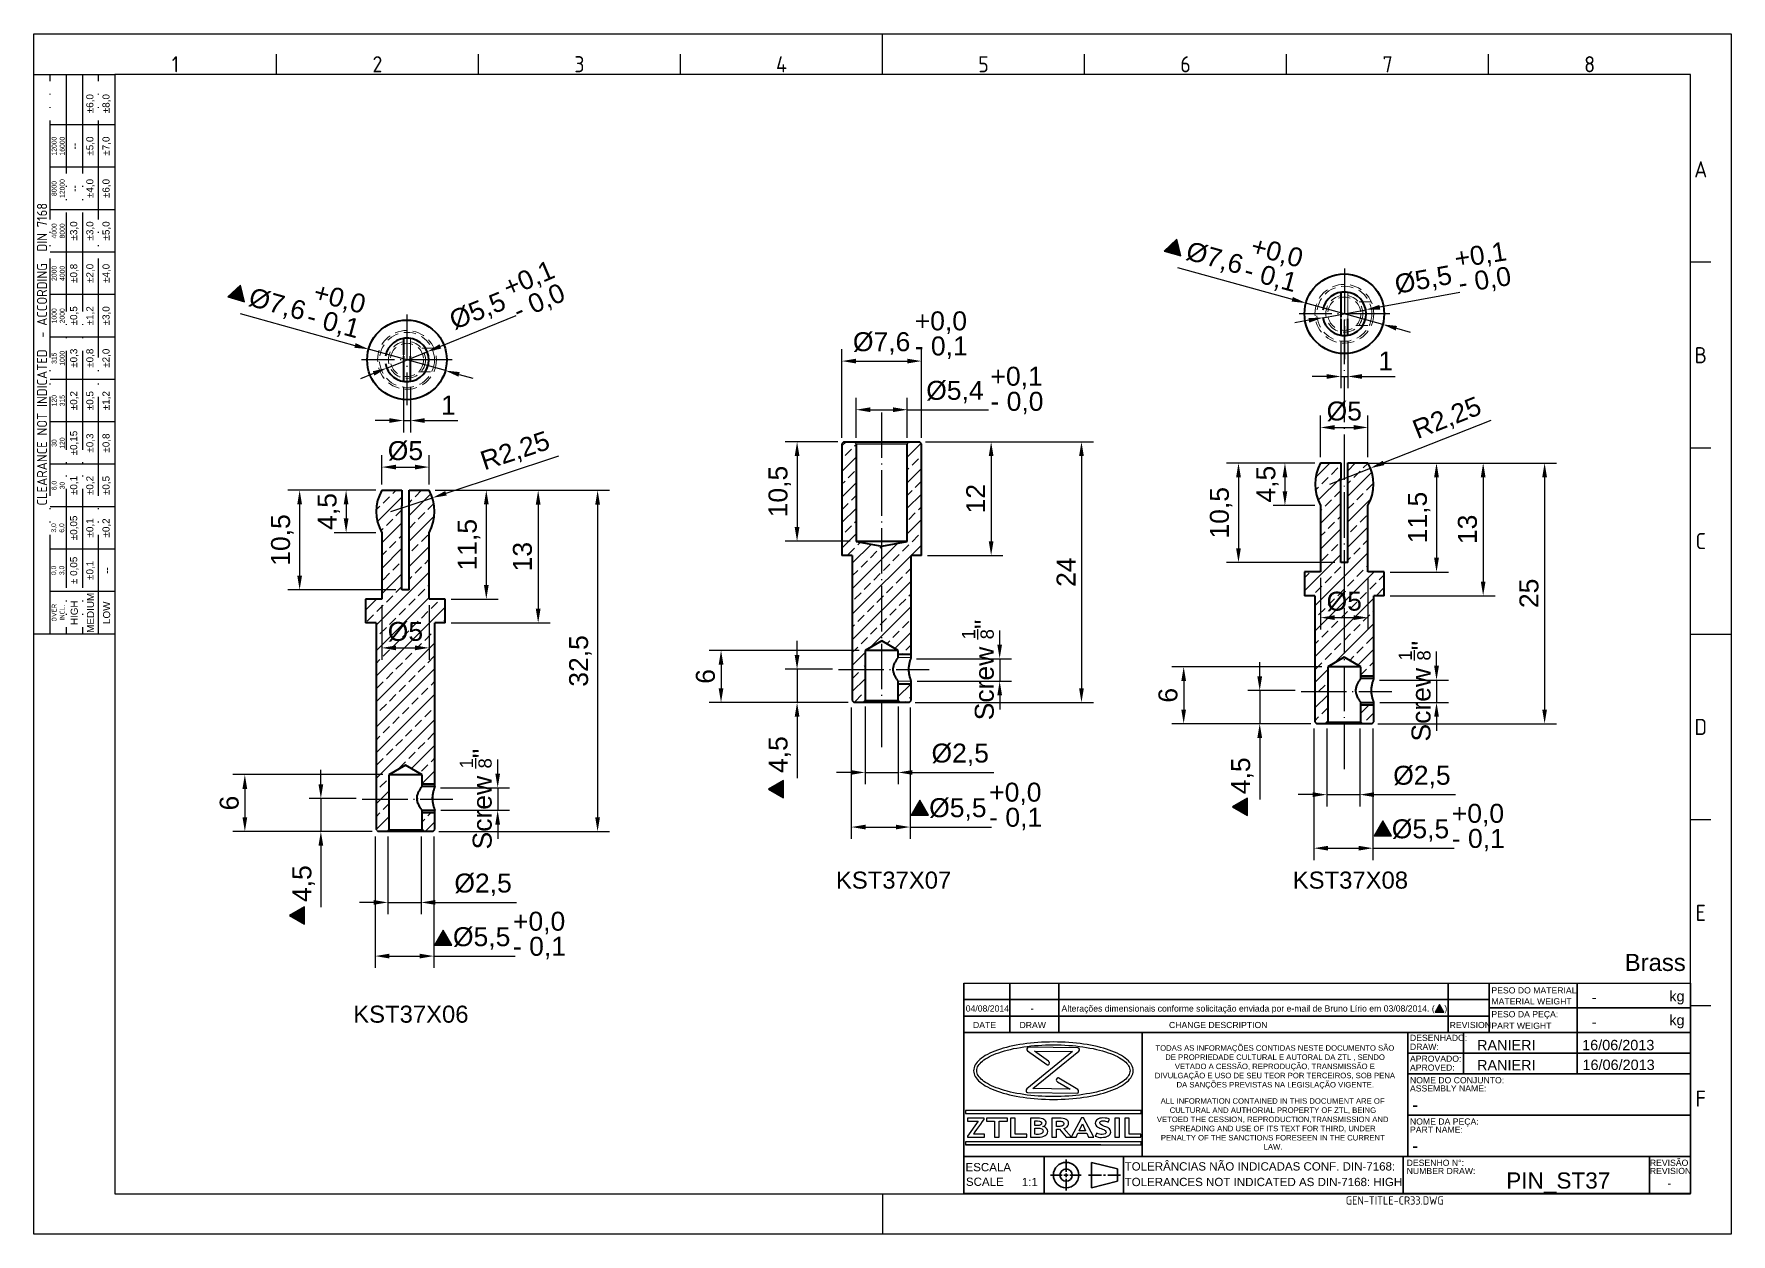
# Model space of a CAD drawing. Header units: millimetres. Extents: x 2566 to 2745, y 1211 to 1338.
import ezdxf
from ezdxf.enums import TextEntityAlignment as Align

# ---------------------------------------------------------------- set-up
doc = ezdxf.new("R2010")
doc.units = ezdxf.units.MM
for name, pattern in [('ACAD_ISO02W100', [15, 12, -3]), ('ACAD_ISO04W100', [30, 24, -3, 0, -3]), ('ACAD_ISO05W100', [33, 24, -3, 0, -3, 0, -3]), ('HIDDEN', [1.905, 1.27, -0.635])]:
    doc.linetypes.add(name, pattern=pattern)
for name, color, linetype, lineweight in [('AM_0', 7, 'Continuous', 40), ('AM_4', 1, 'ACAD_ISO04W100', 25), ('AM_5', 3, 'Continuous', 25), ('AM_8', 40, 'ACAD_ISO02W100', 35), ('AM_BOR', 2, 'ACAD_ISO05W100', 35)]:
    doc.layers.add(name, color=color, linetype=linetype, lineweight=lineweight)
doc.layers.add('Camada 1', color=7, linetype='Continuous')
doc.styles.add('ACISOTS', font='isocp.shx', dxfattribs={"height": 1})
doc.styles.get("Standard").update_dxf_attribs({"font": 'arial.ttf'})
doc.dimstyles.new('ISO-25', dxfattribs={"dimtxt": 2, "dimasz": 1.5, "dimexe": 1.25, "dimexo": 0.625, "dimtad": 1, "dimtxsty": 'Standard', "dimcen": 2.5, "dimadec": 0, "dimazin": 0, "dimtfac": 1, "dimtmove": 0, "dimatfit": 3, "dimfxl": 1, "dimarcsym": 0})

msp = doc.modelspace()

# ---------------------------------------------------------------- texts
at = {"color": 0, "linetype": 'Continuous', "char_height": 0.5808, "attachment_point": 1}
for s, width, insert in [('\\pi0.06619;TODAS AS INFORMAÇÕES CONTIDAS NESTE DOCUMENTO SÃO \\P\\pi1.1012;DE PROPRIEDADE CULTURAL E AUTORAL DA ZTL , SENDO \\P\\pi2.1123;VETADO A CESSÃO, REPRODUÇÃO, TRANSMISSÃO E \\P\\pi0.00022609;DIVULGAÇÃO E USO DE SEU TEOR POR TERCEIROS, SOB PENA \\P\\pi2.2896;DA SANÇÕES PREVISTAS NA LEGISLAÇÃO VIGENTE.', 25.27714, (2684.545, 1231.046)), ('\\pi0.94016;ALL INFORMATION CONTAINED IN THIS DOCUMENT ARE OF \\P\\pi1.8902;CULTURAL AND AUTHORIAL PROPERTY OF ZTL, BEING  \\P\\pi0.53863;VETOED THE CESSION, REPRODUCTION,TRANSMISSION AND \\P\\pi1.8914;SPREADING AND USE OF ITS TEXT FOR THIRD, UNDER \\P\\pi0.96037;PENALTY OF THE SANCTIONS FORESEEN IN THE CURRENT \\P\\pi11.805;LAW.', 25.46453, (2684.222, 1225.456))]:
    msp.add_mtext_dynamic_manual_height_columns(s, width=width, gutter_width=12.5, heights=[0], dxfattribs=dict(at, insert=insert))
at = {"layer": 'AM_5', "char_height": 2, "attachment_point": 1}
for s, insert, rotation in [('+0,0', (2695.043, 1316.415), 344.8154), ('+0,1', (2716.012, 1314.986), 8.85546), ('+0,1', (2615.571, 1311.757), 23.18528), ('- 0,1', (2694.349, 1313.861), 344.8154), ('- 0,0', (2716.419, 1312.371), 8.85546), ('+0,0', (2596.17, 1311.549), 344.8154), ('- 0,0', (2616.613, 1309.324), 23.18528), ('- 0,1', (2595.476, 1308.994), 344.8154)]:
    msp.add_mtext_dynamic_manual_height_columns(s, width=7.00222, gutter_width=12.5, heights=[0], dxfattribs=dict(at, insert=insert, rotation=rotation))
at = {"layer": 'AM_5', "attachment_point": 1}
for s, width, insert, char_height in [('+0,0', 7.00222, (2659.22, 1308.454), 2), ('- 0,1', 7.00222, (2659.22, 1305.807), 2), ('+0,1', 7.00222, (2667.21, 1302.615), 2), ('- 0,0', 7.00222, (2667.21, 1299.968), 2), ('+0,0', 7.00222, (2667.074, 1258.742), 2), ('- 0,1', 7.00222, (2667.074, 1256.095), 2), ('+0,0', 7.00222, (2715.872, 1256.508), 2), ('- 0,1', 7.00222, (2715.872, 1253.861), 2), ('KST37X07', 42.11458, (2650.912, 1249.365), 1.8), ('KST37X08', 42.11458, (2699.096, 1249.365), 1.8), ('+0,0', 7.00222, (2616.843, 1245.129), 2), ('- 0,1', 7.00222, (2616.843, 1242.482), 2), ('Brass ', 42.11458, (2734.119, 1240.682), 1.8), ('KST37X06', 42.11458, (2599.994, 1235.224), 1.8)]:
    msp.add_mtext_dynamic_manual_height_columns(s, width=width, gutter_width=12.5, heights=[0], dxfattribs=dict(at, insert=insert, char_height=char_height))
at = {"layer": 'AM_8', "color": 0, "linetype": 'Continuous'}
for s, height, p in [('PESO DO MATERIAL:', 0.6534, (2720.048, 1236.509)), ('04/08/2014', 0.6534, (2664.599, 1234.598)), ('Alterações dimensionais conforme solicitação enviada por e-mail de Bruno Lírio em 03/08/2014. (    ) ', 0.6534, (2674.701, 1234.598)), ('MATERIAL WEIGHT', 0.6534, (2720.048, 1235.352)), ('kg', 1.089, (2738.814, 1235.674)), ('DATE', 0.6534, (2665.365, 1232.855)), ('DRAW', 0.6534, (2670.273, 1232.855)), ('-', 0.653, (2671.455, 1234.598)), ('CHANGE DESCRIPTION', 0.6534, (2686.039, 1232.855)), ('REVISION', 0.6534, (2715.645, 1232.855)), ('PESO DA PEÇA:', 0.6534, (2720.048, 1233.998)), ('PART WEIGHT', 0.6534, (2720.048, 1232.779)), ('kg', 1.089, (2738.814, 1233.162)), ('DESENHADO:', 0.6534, (2711.458, 1231.501)), ('APROVADO:', 0.6534, (2711.458, 1229.3)), ('DRAW:', 0.6534, (2711.458, 1230.561)), ('APROVED:', 0.6534, (2711.458, 1228.361)), ('ASSEMBLY NAME:', 0.6534, (2711.458, 1226.171)), ('NOME DO CONJUNTO:', 0.6534, (2711.458, 1227.031)), ('NOME DA PEÇA:', 0.6534, (2711.458, 1222.675)), ('PART NAME:', 0.6534, (2711.458, 1221.815)), ('REVISÃO', 0.6534, (2736.764, 1218.319)), ('ESCALA', 0.8712, (2664.577, 1217.752)), ('TOLERÂNCIAS NÃO INDICADAS CONF. DIN-7168:', 0.8712, (2681.362, 1217.833)), ('DESENHO N%%d:', 0.6534, (2711.11, 1218.319)), ('NUMBER DRAW:', 0.6534, (2711.11, 1217.459)), ('REVISION', 0.6534, (2736.764, 1217.459)), ('SCALE', 0.8712, (2664.618, 1216.213)), ('1:1', 0.8712, (2670.525, 1216.189)), ('TOLERANCES NOT INDICATED AS DIN-7168: HIGH', 0.8712, (2681.362, 1216.189))]:
    msp.add_text(s, height=height, dxfattribs=at).set_placement(p)
for p in [(2730.638, 1236.095), (2730.638, 1233.503)]:
    msp.add_attdef('-', text='', height=1.089, dxfattribs=at).set_placement(p, align=Align.MIDDLE_LEFT)
for tag, p, height in [('16/06/2013', (2729.622, 1230.523), 1.089), ('RANIERI', (2718.536, 1230.51), 1.089), ('RANIERI', (2718.535, 1228.402), 1.089), ('16/06/2013', (2729.657, 1228.438), 1.089), ('-', (2711.704, 1224.115), 1.307), ('-', (2711.704, 1219.792), 1.307), ('PIN_ST37', (2721.613, 1215.928), 1.704)]:
    msp.add_attdef(tag, p, '', height=height, dxfattribs=at)
msp.add_attdef('-', text='', height=0.852, dxfattribs=at).set_placement((2738.826, 1216.477), align=Align.MIDDLE_CENTER)
at = {"layer": 'AM_8', "color": 0, "linetype": 'Continuous', "style": 'ACISOTS'}
msp.add_attdef('GEN-TITLE-CR33.DWG', (2704.694, 1214.236), '', height=0.871, dxfattribs=at)

# ---------------------------------------------------------------- blocks, each defined once
blk = doc.blocks.new('A3 ZTL')
for p, q in [((19.57, 280.82), (19.57, 9.78)), ((401.17, 280.82), (19.57, 280.82)), ((401.17, 9.78), (401.17, 280.82)), ((19.57, 9.78), (401.17, 9.78))]:
    blk.add_line(p, q)
at = {"layer": 'AM_BOR', "color": 135, "linetype": 'Continuous', "lineweight": 25}
for p, q in [((0, 0), (0, 290.61)), ((0, 290.61), (410.96, 290.61)), ((410.96, 290.61), (410.96, 0)), ((410.96, 0), (0, 0))]:
    blk.add_line(p, q, dxfattribs=at)
at = {"layer": 'AM_BOR', "color": 135, "lineweight": 25}
for p, q in [((205.48, 280.82), (205.48, 290.61)), ((58.71, 280.82), (58.71, 285.71)), ((107.63, 280.82), (107.63, 285.71)), ((156.56, 280.82), (156.56, 285.71)), ((254.4, 280.82), (254.4, 285.71)), ((303.33, 280.82), (303.33, 285.71)), ((352.25, 280.82), (352.25, 285.71)), ((3.91, 145.3), (3.91, 280.82)), ((7.83, 280.82), (7.83, 145.3)), ((11.74, 280.82), (11.74, 145.3)), ((15.66, 145.3), (15.66, 280.82)), ((19.57, 268.59), (3.91, 268.59)), ((19.57, 258.32), (3.91, 258.32)), ((19.57, 248.04), (3.91, 248.04)), ((19.57, 237.77), (3.91, 237.77)), ((406.07, 235.32), (401.17, 235.32)), ((19.57, 227.5), (3.91, 227.5)), ((19.57, 217.22), (3.91, 217.22)), ((19.57, 206.95), (3.91, 206.95)), ((19.57, 196.67), (3.91, 196.67)), ((406.07, 190.31), (401.17, 190.31)), ((19.57, 186.4), (3.91, 186.4)), ((19.57, 176.13), (3.91, 176.13)), ((19.57, 165.85), (3.91, 165.85)), ((19.57, 155.58), (3.91, 155.58)), ((401.17, 145.3), (410.96, 145.3)), ((406.07, 100.29), (401.17, 100.29)), ((406.07, 55.28), (401.17, 55.28)), ((205.48, 9.78), (205.48, 0))]:
    blk.add_line(p, q, dxfattribs=at)
blk.add_lwpolyline([(19.57, 145.3), (0, 145.3), (0, 280.82), (19.57, 280.82)], close=True, dxfattribs=at)
at = {"layer": 'AM_BOR', "color": 135, "lineweight": 25, "style": 'ACISOTS'}
for s, p in [('1', (34.25, 283.27)), ('2', (83.17, 283.27)), ('3', (132.09, 283.27)), ('4', (181.02, 283.27)), ('5', (229.94, 283.27)), ('6', (278.86, 283.27)), ('7', (327.79, 283.27)), ('8', (376.71, 283.27)), ('A', (403.62, 257.83)), ('B', (403.62, 212.82)), ('C', (403.62, 167.81)), ('D', (403.62, 122.8)), ('E', (403.62, 77.79)), ('F', (403.62, 32.78))]:
    blk.add_text(s, height=3.91, dxfattribs=at).set_placement(p, align=Align.MIDDLE)
at = {"layer": 'AM_BOR', "color": 135, "lineweight": 25, "attachment_point": 5, "rotation": 90}
for s, insert, char_height, width in [('±6,0', (13.7, 273.73), 1.712, 10.274), ('±8,0', (17.61, 273.73), 1.712, 10.274), ('12000\\P16000', (5.87, 263.45), 1.174, 10.274), ('--', (9.78, 263.45), 1.712, 10.274), ('±5,0', (13.7, 263.45), 1.712, 10.274), ('±7,0', (17.61, 263.45), 1.712, 10.274), ('8000\\P12000', (5.87, 253.18), 1.174, 10.274), ('±4,0', (13.7, 253.18), 1.712, 10.274), ('±6,0', (17.61, 253.18), 1.712, 10.274), ('--', (9.78, 253.18), 1.712, 10.274), ('{\\Fisocp.shx|c0;CLEARANCE NOT INDICATED  - ACCORDING  DIN 7168}', (1.96, 213.06), 2.4462, 135.5186), ('4000\\P8000', (5.87, 242.91), 1.174, 10.274), ('±3,0', (9.78, 242.91), 1.712, 10.274), ('±3,0', (13.7, 242.91), 1.712, 10.274), ('±5,0', (17.61, 242.91), 1.712, 10.274), ('2000\\P4000', (5.87, 232.63), 1.174, 10.274), ('±0,8', (9.78, 232.63), 1.712, 10.274), ('±2,0', (13.7, 232.63), 1.712, 10.274), ('±4,0', (17.61, 232.63), 1.712, 10.274), ('1000\\P2000', (5.87, 222.36), 1.174, 10.274), ('±0,5', (9.78, 222.36), 1.712, 10.274), ('±1,2', (13.7, 222.36), 1.712, 10.274), ('±3,0', (17.61, 222.36), 1.712, 10.274), ('315\\P1000', (5.87, 212.08), 1.174, 10.274), ('±0,3', (9.78, 212.08), 1.712, 10.274), ('±0,8', (13.7, 212.08), 1.712, 10.274), ('±2,0', (17.61, 212.08), 1.712, 10.274), ('120\\P315', (5.87, 201.81), 1.174, 10.274), ('±0,2', (9.78, 201.81), 1.712, 10.274), ('±0,5', (13.7, 201.81), 1.712, 10.274), ('±1,2', (17.61, 201.81), 1.712, 10.274), ('±0,15', (9.78, 191.54), 1.712, 10.274), ('±0,3', (13.7, 191.54), 1.712, 10.274), ('±0,8', (17.61, 191.54), 1.712, 10.274), ('30\\P120', (5.87, 191.54), 1.174, 10.274), ('6,0\\P30', (5.87, 181.26), 1.174, 10.274), ('±0,1', (9.78, 181.26), 1.712, 10.274), ('±0,2', (13.7, 181.26), 1.712, 10.274), ('±0,5', (17.61, 181.26), 1.712, 10.274), ('±0,05', (9.78, 170.99), 1.712, 10.274), ('±0,1', (13.7, 170.99), 1.712, 10.274), ('±0,2', (17.61, 170.99), 1.712, 10.274), ('3,0\\P6,0', (5.87, 170.99), 1.174, 10.274), ('0,0\\P3,0', (5.87, 160.71), 1.174, 10.274), ('± 0,05', (9.78, 160.71), 1.712, 10.274), ('\\pt4.69206;±0,1', (13.7, 160.71), 1.7123, 10.274), ('--', (17.61, 160.71), 1.712, 10.274), ('{\\Fisocp.shx|c0;OVER\\PINCL.}', (5.87, 150.44), 1.1742, 10.274), ('HIGH', (9.78, 150.44), 1.712, 10.274), ('MEDIUM', (13.7, 150.44), 1.712, 10.274), ('LOW', (17.61, 150.44), 1.712, 10.274)]:
    blk.add_mtext(s, dxfattribs=dict(at, insert=insert, char_height=char_height, width=width))
blk = doc.blocks.new('*D11')
at = {"layer": 'AM_5', "color": 0, "lineweight": -2, "transparency": 16777216}
for p, q in [((2651.53, 1295.12), (2651.53, 1304.46)), ((2659.93, 1295.12), (2659.93, 1304.46)), ((2653.03, 1303.21), (2658.43, 1303.21))]:
    blk.add_line(p, q, dxfattribs=at)
at = {"layer": 'AM_5', "color": 0, "transparency": 16777216}
for points in [[(2653.03, 1303.46), (2653.03, 1302.96), (2651.53, 1303.21)], [(2658.43, 1303.46), (2658.43, 1302.96), (2659.93, 1303.21)]]:
    blk.add_solid(points, dxfattribs=at)
at = {"layer": 'Defpoints', "color": 0, "transparency": 16777216}
for p in [(2659.93, 1303.21), (2651.53, 1294.5), (2659.93, 1294.5)]:
    blk.add_point(p, dxfattribs=at)
at = {"layer": 'AM_5', "color": 0, "transparency": 16777216, "insert": (2655.73, 1305.07), "char_height": 2, "attachment_point": 5}
blk.add_mtext('%%C7,6', dxfattribs=at)
blk = doc.blocks.new('*D12')
at = {"layer": 'AM_5', "color": 0, "lineweight": -2, "transparency": 16777216}
for p, q in [((2653.03, 1295.12), (2653.03, 1299.33)), ((2654.53, 1298.08), (2656.93, 1298.08)), ((2658.43, 1295.12), (2658.43, 1299.33)), ((2658.43, 1298.08), (2666.99, 1298.08))]:
    blk.add_line(p, q, dxfattribs=at)
at = {"layer": 'AM_5', "color": 0, "transparency": 16777216}
for points in [[(2654.53, 1298.33), (2654.53, 1297.83), (2653.03, 1298.08)], [(2656.93, 1298.33), (2656.93, 1297.83), (2658.43, 1298.08)]]:
    blk.add_solid(points, dxfattribs=at)
at = {"layer": 'Defpoints', "color": 0, "transparency": 16777216}
for p in [(2658.43, 1298.08), (2653.03, 1294.5), (2658.43, 1294.5)]:
    blk.add_point(p, dxfattribs=at)
at = {"layer": 'AM_5', "color": 0, "transparency": 16777216, "insert": (2663.46, 1299.94), "char_height": 2, "attachment_point": 5}
blk.add_mtext('%%C5,4', dxfattribs=at)
blk = doc.blocks.new('*D13')
at = {"layer": 'AM_5', "color": 0, "lineweight": -2, "transparency": 16777216}
for p, q in [((2660.36, 1294.7), (2668.53, 1294.7)), ((2667.28, 1293.2), (2667.28, 1284.2)), ((2660.56, 1282.7), (2668.53, 1282.7))]:
    blk.add_line(p, q, dxfattribs=at)
at = {"layer": 'AM_5', "color": 0, "transparency": 16777216}
for points in [[(2667.03, 1293.2), (2667.53, 1293.2), (2667.28, 1294.7)], [(2667.03, 1284.2), (2667.53, 1284.2), (2667.28, 1282.7)]]:
    blk.add_solid(points, dxfattribs=at)
at = {"layer": 'Defpoints', "color": 0, "transparency": 16777216}
for p in [(2659.73, 1294.7), (2659.93, 1282.7), (2667.28, 1282.7)]:
    blk.add_point(p, dxfattribs=at)
at = {"layer": 'AM_5', "color": 0, "transparency": 16777216, "insert": (2665.65, 1288.7), "char_height": 2, "attachment_point": 5, "rotation": 90}
blk.add_mtext('12', dxfattribs=at)
blk = doc.blocks.new('*D14')
at = {"layer": 'AM_5', "color": 0, "lineweight": -2, "transparency": 16777216}
for p, q in [((2660.36, 1294.7), (2678.06, 1294.7)), ((2676.81, 1293.2), (2676.81, 1268.7)), ((2659.26, 1267.2), (2678.06, 1267.2))]:
    blk.add_line(p, q, dxfattribs=at)
at = {"layer": 'AM_5', "color": 0, "transparency": 16777216}
for points in [[(2676.56, 1293.2), (2677.06, 1293.2), (2676.81, 1294.7)], [(2676.56, 1268.7), (2677.06, 1268.7), (2676.81, 1267.2)]]:
    blk.add_solid(points, dxfattribs=at)
at = {"layer": 'Defpoints', "color": 0, "transparency": 16777216}
for p in [(2659.73, 1294.7), (2658.63, 1267.2), (2676.81, 1267.2)]:
    blk.add_point(p, dxfattribs=at)
at = {"layer": 'AM_5', "color": 0, "transparency": 16777216, "insert": (2675.18, 1280.95), "char_height": 2, "attachment_point": 5, "rotation": 90}
blk.add_mtext('24', dxfattribs=at)
blk = doc.blocks.new('*D15')
at = {"layer": 'AM_5', "color": 0, "lineweight": -2, "transparency": 16777216}
for p, q in [((2646.81, 1272.2), (2646.81, 1273.7)), ((2650.55, 1270.7), (2645.56, 1270.7)), ((2646.81, 1270.7), (2646.81, 1267.2)), ((2652.21, 1267.2), (2645.56, 1267.2)), ((2646.81, 1265.7), (2646.81, 1259.21))]:
    blk.add_line(p, q, dxfattribs=at)
at = {"layer": 'AM_5', "color": 0, "transparency": 16777216}
for points in [[(2646.56, 1272.2), (2647.06, 1272.2), (2646.81, 1270.7)], [(2646.56, 1265.7), (2647.06, 1265.7), (2646.81, 1267.2)]]:
    blk.add_solid(points, dxfattribs=at)
at = {"layer": 'Defpoints', "color": 0, "transparency": 16777216}
for p in [(2651.17, 1270.7), (2646.81, 1267.2), (2652.83, 1267.2)]:
    blk.add_point(p, dxfattribs=at)
at = {"layer": 'AM_5', "color": 0, "transparency": 16777216, "insert": (2644.99, 1261.7), "char_height": 2, "attachment_point": 5, "rotation": 90}
blk.add_mtext('4,5', dxfattribs=at)
blk = doc.blocks.new('*D16')
at = {"layer": 'AM_5', "color": 0, "lineweight": -2, "transparency": 16777216}
for p, q in [((2653.36, 1272.7), (2637.54, 1272.7)), ((2638.79, 1271.2), (2638.79, 1268.7)), ((2652.21, 1267.2), (2637.54, 1267.2))]:
    blk.add_line(p, q, dxfattribs=at)
at = {"layer": 'AM_5', "color": 0, "transparency": 16777216}
for points in [[(2638.54, 1271.2), (2639.04, 1271.2), (2638.79, 1272.7)], [(2638.54, 1268.7), (2639.04, 1268.7), (2638.79, 1267.2)]]:
    blk.add_solid(points, dxfattribs=at)
at = {"layer": 'Defpoints', "color": 0, "transparency": 16777216}
for p in [(2653.98, 1272.7), (2638.79, 1267.2), (2652.83, 1267.2)]:
    blk.add_point(p, dxfattribs=at)
at = {"layer": 'AM_5', "color": 0, "transparency": 16777216, "insert": (2637.15, 1269.95), "char_height": 2, "attachment_point": 5, "rotation": 90}
blk.add_mtext('6', dxfattribs=at)
blk = doc.blocks.new('*D17')
at = {"layer": 'AM_5', "color": 0, "lineweight": -2, "transparency": 16777216}
for p, q in [((2651.11, 1294.7), (2645.56, 1294.7)), ((2646.81, 1293.2), (2646.81, 1285.7)), ((2652.41, 1284.2), (2645.56, 1284.2))]:
    blk.add_line(p, q, dxfattribs=at)
at = {"layer": 'AM_5', "color": 0, "transparency": 16777216}
for points in [[(2646.56, 1293.2), (2647.06, 1293.2), (2646.81, 1294.7)], [(2646.56, 1285.7), (2647.06, 1285.7), (2646.81, 1284.2)]]:
    blk.add_solid(points, dxfattribs=at)
at = {"layer": 'Defpoints', "color": 0, "transparency": 16777216}
for p in [(2651.73, 1294.7), (2646.81, 1284.2), (2653.03, 1284.2)]:
    blk.add_point(p, dxfattribs=at)
at = {"layer": 'AM_5', "color": 0, "transparency": 16777216, "insert": (2644.98, 1289.45), "char_height": 2, "attachment_point": 5, "rotation": 90}
blk.add_mtext('10,5', dxfattribs=at)
blk = doc.blocks.new('*D18')
at = {"layer": 'AM_5', "color": 0, "lineweight": -2, "transparency": 16777216}
for p, q in [((2653.98, 1266.77), (2653.98, 1258.57)), ((2657.48, 1266.77), (2657.48, 1258.57)), ((2652.48, 1259.82), (2650.98, 1259.82)), ((2653.98, 1259.82), (2657.48, 1259.82)), ((2658.98, 1259.82), (2667.57, 1259.82))]:
    blk.add_line(p, q, dxfattribs=at)
at = {"layer": 'AM_5', "color": 0, "transparency": 16777216}
for points in [[(2652.48, 1260.07), (2652.48, 1259.57), (2653.98, 1259.82)], [(2658.98, 1260.07), (2658.98, 1259.57), (2657.48, 1259.82)]]:
    blk.add_solid(points, dxfattribs=at)
at = {"layer": 'Defpoints', "color": 0, "transparency": 16777216}
for p in [(2653.98, 1267.4), (2657.48, 1267.4), (2657.48, 1259.82)]:
    blk.add_point(p, dxfattribs=at)
at = {"layer": 'AM_5', "color": 0, "transparency": 16777216, "insert": (2664.02, 1261.68), "char_height": 2, "attachment_point": 5}
blk.add_mtext('%%C2,5', dxfattribs=at)
blk = doc.blocks.new('*D19')
at = {"layer": 'AM_5', "color": 0, "lineweight": -2, "transparency": 16777216}
for p, q in [((2668.18, 1273.31), (2668.18, 1274.81)), ((2659.4, 1271.81), (2669.43, 1271.81)), ((2668.18, 1271.81), (2668.18, 1269.45)), ((2659.46, 1269.45), (2669.43, 1269.45)), ((2668.18, 1267.95), (2668.18, 1266.45))]:
    blk.add_line(p, q, dxfattribs=at)
at = {"layer": 'AM_5', "color": 0, "transparency": 16777216}
for points in [[(2667.93, 1273.31), (2668.43, 1273.31), (2668.18, 1271.81)], [(2667.93, 1267.95), (2668.43, 1267.95), (2668.18, 1269.45)]]:
    blk.add_solid(points, dxfattribs=at)
at = {"layer": 'Defpoints', "color": 0, "transparency": 16777216}
for p in [(2658.78, 1271.81), (2658.83, 1269.45), (2668.18, 1269.45)]:
    blk.add_point(p, dxfattribs=at)
at = {"layer": 'AM_5', "color": 0, "transparency": 16777216, "insert": (2665.89, 1270.63), "char_height": 2, "attachment_point": 5, "rotation": 90}
blk.add_mtext('Screw {\\H0.7x;\\S1/8;}"', dxfattribs=at)
blk = doc.blocks.new('*D20')
at = {"layer": 'AM_5', "color": 0, "lineweight": -2, "transparency": 16777216}
for p, q in [((2705.53, 1292.46), (2715.51, 1292.46)), ((2714.26, 1290.96), (2714.26, 1282.46)), ((2709.36, 1280.96), (2715.51, 1280.96))]:
    blk.add_line(p, q, dxfattribs=at)
at = {"layer": 'AM_5', "color": 0, "transparency": 16777216}
for points in [[(2714.01, 1290.96), (2714.51, 1290.96), (2714.26, 1292.46)], [(2714.01, 1282.46), (2714.51, 1282.46), (2714.26, 1280.96)]]:
    blk.add_solid(points, dxfattribs=at)
at = {"layer": 'Defpoints', "color": 0, "transparency": 16777216}
for p in [(2704.91, 1292.46), (2708.73, 1280.96), (2714.26, 1280.96)]:
    blk.add_point(p, dxfattribs=at)
at = {"layer": 'AM_5', "color": 0, "transparency": 16777216, "insert": (2712.43, 1286.71), "char_height": 2, "attachment_point": 5, "rotation": 90}
blk.add_mtext('11,5', dxfattribs=at)
blk = doc.blocks.new('*D21')
at = {"layer": 'AM_5', "color": 0, "lineweight": -2, "transparency": 16777216}
for p, q in [((2713.63, 1292.46), (2720.43, 1292.46)), ((2719.18, 1290.96), (2719.18, 1279.96)), ((2709.36, 1278.46), (2720.43, 1278.46))]:
    blk.add_line(p, q, dxfattribs=at)
at = {"layer": 'AM_5', "color": 0, "transparency": 16777216}
for points in [[(2718.93, 1290.96), (2719.43, 1290.96), (2719.18, 1292.46)], [(2718.93, 1279.96), (2719.43, 1279.96), (2719.18, 1278.46)]]:
    blk.add_solid(points, dxfattribs=at)
at = {"layer": 'Defpoints', "color": 0, "transparency": 16777216}
for p in [(2713.01, 1292.46), (2708.73, 1278.46), (2719.18, 1278.46)]:
    blk.add_point(p, dxfattribs=at)
at = {"layer": 'AM_5', "color": 0, "transparency": 16777216, "insert": (2717.53, 1285.46), "char_height": 2, "attachment_point": 5, "rotation": 90}
blk.add_mtext('13', dxfattribs=at)
blk = doc.blocks.new('*D22')
at = {"layer": 'AM_5', "color": 0, "lineweight": -2, "transparency": 16777216}
for p, q in [((2714.26, 1271.07), (2714.26, 1272.57)), ((2708.23, 1269.57), (2715.51, 1269.57)), ((2714.26, 1269.57), (2714.26, 1267.21)), ((2708.28, 1267.21), (2715.51, 1267.21)), ((2714.26, 1265.71), (2714.26, 1264.21))]:
    blk.add_line(p, q, dxfattribs=at)
at = {"layer": 'AM_5', "color": 0, "transparency": 16777216}
for points in [[(2714.01, 1271.07), (2714.51, 1271.07), (2714.26, 1269.57)], [(2714.01, 1265.71), (2714.51, 1265.71), (2714.26, 1267.21)]]:
    blk.add_solid(points, dxfattribs=at)
at = {"layer": 'Defpoints', "color": 0, "transparency": 16777216}
for p in [(2707.6, 1269.57), (2707.65, 1267.21), (2714.26, 1267.21)]:
    blk.add_point(p, dxfattribs=at)
at = {"layer": 'AM_5', "color": 0, "transparency": 16777216, "insert": (2711.96, 1268.39), "char_height": 2, "attachment_point": 5, "rotation": 90}
blk.add_mtext('Screw {\\H0.7x;\\S1/8;}"', dxfattribs=at)
blk = doc.blocks.new('*D23')
at = {"layer": 'AM_5', "color": 0, "lineweight": -2, "transparency": 16777216}
for p, q in [((2702.68, 1264.44), (2702.68, 1256.23)), ((2706.18, 1264.44), (2706.18, 1256.23)), ((2701.18, 1257.48), (2699.68, 1257.48)), ((2702.68, 1257.48), (2706.18, 1257.48)), ((2707.68, 1257.48), (2716.26, 1257.48))]:
    blk.add_line(p, q, dxfattribs=at)
at = {"layer": 'AM_5', "color": 0, "transparency": 16777216}
for points in [[(2701.18, 1257.73), (2701.18, 1257.23), (2702.68, 1257.48)], [(2707.68, 1257.73), (2707.68, 1257.23), (2706.18, 1257.48)]]:
    blk.add_solid(points, dxfattribs=at)
at = {"layer": 'Defpoints', "color": 0, "transparency": 16777216}
for p in [(2702.68, 1265.06), (2706.18, 1265.06), (2706.18, 1257.48)]:
    blk.add_point(p, dxfattribs=at)
at = {"layer": 'AM_5', "color": 0, "transparency": 16777216, "insert": (2712.72, 1259.34), "char_height": 2, "attachment_point": 5}
blk.add_mtext('%%C2,5', dxfattribs=at)
blk = doc.blocks.new('*D24')
at = {"layer": 'AM_5', "color": 0, "lineweight": -2, "transparency": 16777216}
for p, q in [((2695.61, 1269.96), (2695.61, 1271.46)), ((2699.35, 1268.46), (2694.36, 1268.46)), ((2695.61, 1268.46), (2695.61, 1264.96)), ((2701.01, 1264.96), (2694.36, 1264.96)), ((2695.61, 1263.46), (2695.61, 1256.98))]:
    blk.add_line(p, q, dxfattribs=at)
at = {"layer": 'AM_5', "color": 0, "transparency": 16777216}
for points in [[(2695.36, 1269.96), (2695.86, 1269.96), (2695.61, 1268.46)], [(2695.36, 1263.46), (2695.86, 1263.46), (2695.61, 1264.96)]]:
    blk.add_solid(points, dxfattribs=at)
at = {"layer": 'Defpoints', "color": 0, "transparency": 16777216}
for p in [(2699.97, 1268.46), (2695.61, 1264.96), (2701.63, 1264.96)]:
    blk.add_point(p, dxfattribs=at)
at = {"layer": 'AM_5', "color": 0, "transparency": 16777216, "insert": (2693.78, 1259.47), "char_height": 2, "attachment_point": 5, "rotation": 90}
blk.add_mtext('4,5', dxfattribs=at)
blk = doc.blocks.new('*D25')
at = {"layer": 'AM_5', "color": 0, "lineweight": -2, "transparency": 16777216}
for p, q in [((2702.16, 1270.96), (2686.34, 1270.96)), ((2687.59, 1269.46), (2687.59, 1266.46)), ((2701.01, 1264.96), (2686.34, 1264.96))]:
    blk.add_line(p, q, dxfattribs=at)
at = {"layer": 'AM_5', "color": 0, "transparency": 16777216}
for points in [[(2687.34, 1269.46), (2687.84, 1269.46), (2687.59, 1270.96)], [(2687.34, 1266.46), (2687.84, 1266.46), (2687.59, 1264.96)]]:
    blk.add_solid(points, dxfattribs=at)
at = {"layer": 'Defpoints', "color": 0, "transparency": 16777216}
for p in [(2702.78, 1270.96), (2687.59, 1264.96), (2701.63, 1264.96)]:
    blk.add_point(p, dxfattribs=at)
at = {"layer": 'AM_5', "color": 0, "transparency": 16777216, "insert": (2685.94, 1267.96), "char_height": 2, "attachment_point": 5, "rotation": 90}
blk.add_mtext('6', dxfattribs=at)
blk = doc.blocks.new('*D26')
at = {"layer": 'AM_5', "color": 0, "lineweight": -2, "transparency": 16777216}
for p, q in [((2704.16, 1305.31), (2704.16, 1300.34)), ((2704.91, 1305.31), (2704.91, 1300.34)), ((2702.66, 1301.59), (2701.16, 1301.59)), ((2704.16, 1301.59), (2704.91, 1301.59)), ((2706.41, 1301.59), (2709.9, 1301.59))]:
    blk.add_line(p, q, dxfattribs=at)
at = {"layer": 'AM_5', "color": 0, "transparency": 16777216}
for points in [[(2702.66, 1301.84), (2702.66, 1301.34), (2704.16, 1301.59)], [(2706.41, 1301.84), (2706.41, 1301.34), (2704.91, 1301.59)]]:
    blk.add_solid(points, dxfattribs=at)
at = {"layer": 'Defpoints', "color": 0, "transparency": 16777216}
for p in [(2704.16, 1305.93), (2704.91, 1305.93), (2704.91, 1301.59)]:
    blk.add_point(p, dxfattribs=at)
at = {"layer": 'AM_5', "color": 0, "transparency": 16777216, "insert": (2708.9, 1303.22), "char_height": 2, "attachment_point": 5}
blk.add_mtext('1', dxfattribs=at)
blk = doc.blocks.new('*D28')
at = {"layer": 'AM_5', "color": 0, "lineweight": -2, "transparency": 16777216}
for p, q in [((2617.14, 1307.98), (2609.19, 1304.76)), ((2603.53, 1302.48), (2607.8, 1304.2)), ((2602.14, 1301.91), (2600.75, 1301.35))]:
    blk.add_line(p, q, dxfattribs=at)
at = {"layer": 'AM_5', "color": 0, "transparency": 16777216}
for points in [[(2609.09, 1304.99), (2609.28, 1304.53), (2607.8, 1304.2)], [(2602.05, 1302.14), (2602.23, 1301.68), (2603.53, 1302.48)]]:
    blk.add_solid(points, dxfattribs=at)
at = {"layer": 'Defpoints', "color": 0, "transparency": 16777216}
for p in [(2607.8, 1304.2), (2603.53, 1302.48)]:
    blk.add_point(p, dxfattribs=at)
at = {"layer": 'AM_5', "color": 0, "transparency": 16777216, "insert": (2613.16, 1308.38), "char_height": 2, "attachment_point": 5, "rotation": 22.029}
blk.add_mtext('%%C5,5', dxfattribs=at)
blk = doc.blocks.new('*D27')
at = {"layer": 'AM_5', "color": 0, "lineweight": -2, "transparency": 16777216}
for p, q in [((2588.06, 1308.24), (2600.17, 1304.87)), ((2609.71, 1302.21), (2601.62, 1304.46)), ((2611.15, 1301.81), (2612.6, 1301.41))]:
    blk.add_line(p, q, dxfattribs=at)
at = {"layer": 'AM_5', "color": 0, "transparency": 16777216}
for points in [[(2600.24, 1305.11), (2600.1, 1304.62), (2601.62, 1304.46)], [(2611.22, 1302.05), (2611.09, 1301.57), (2609.71, 1302.21)]]:
    blk.add_solid(points, dxfattribs=at)
at = {"layer": 'Defpoints', "color": 0, "transparency": 16777216}
for p in [(2601.62, 1304.46), (2609.71, 1302.21)]:
    blk.add_point(p, dxfattribs=at)
at = {"layer": 'AM_5', "color": 0, "transparency": 16777216, "insert": (2591.96, 1309.08), "char_height": 2, "attachment_point": 5, "rotation": 344.4531}
blk.add_mtext('%%C7,6', dxfattribs=at)
blk = doc.blocks.new('*D29')
at = {"layer": 'AM_5', "color": 0, "lineweight": -2, "transparency": 16777216}
for p, q in [((2605.29, 1300.44), (2605.29, 1295.69)), ((2606.04, 1300.44), (2606.04, 1295.69)), ((2603.79, 1296.94), (2602.29, 1296.94)), ((2605.29, 1296.94), (2606.04, 1296.94)), ((2607.54, 1296.94), (2611.02, 1296.94))]:
    blk.add_line(p, q, dxfattribs=at)
at = {"layer": 'AM_5', "color": 0, "transparency": 16777216}
for points in [[(2603.79, 1297.19), (2603.79, 1296.69), (2605.29, 1296.94)], [(2607.54, 1297.19), (2607.54, 1296.69), (2606.04, 1296.94)]]:
    blk.add_solid(points, dxfattribs=at)
at = {"layer": 'Defpoints', "color": 0, "transparency": 16777216}
for p in [(2605.29, 1301.07), (2606.04, 1301.07), (2606.04, 1296.94)]:
    blk.add_point(p, dxfattribs=at)
at = {"layer": 'AM_5', "color": 0, "transparency": 16777216, "insert": (2610.03, 1298.57), "char_height": 2, "attachment_point": 5}
blk.add_mtext('1', dxfattribs=at)
blk = doc.blocks.new('*D30')
at = {"layer": 'AM_5', "color": 0, "lineweight": -2, "transparency": 16777216}
for p, q in [((2608.63, 1289.59), (2615.28, 1289.59)), ((2614.03, 1288.09), (2614.03, 1279.59)), ((2610.33, 1278.09), (2615.28, 1278.09))]:
    blk.add_line(p, q, dxfattribs=at)
at = {"layer": 'AM_5', "color": 0, "transparency": 16777216}
for points in [[(2613.78, 1288.09), (2614.28, 1288.09), (2614.03, 1289.59)], [(2613.78, 1279.59), (2614.28, 1279.59), (2614.03, 1278.09)]]:
    blk.add_solid(points, dxfattribs=at)
at = {"layer": 'Defpoints', "color": 0, "transparency": 16777216}
for p in [(2608, 1289.59), (2609.7, 1278.09), (2614.03, 1278.09)]:
    blk.add_point(p, dxfattribs=at)
at = {"layer": 'AM_5', "color": 0, "transparency": 16777216, "insert": (2612.2, 1283.84), "char_height": 2, "attachment_point": 5, "rotation": 90}
blk.add_mtext('11,5', dxfattribs=at)
blk = doc.blocks.new('*D31')
at = {"layer": 'AM_5', "color": 0, "lineweight": -2, "transparency": 16777216}
for p, q in [((2614.66, 1289.58), (2620.75, 1289.58)), ((2619.5, 1288.08), (2619.5, 1277.09)), ((2610.33, 1275.59), (2620.75, 1275.59))]:
    blk.add_line(p, q, dxfattribs=at)
at = {"layer": 'AM_5', "color": 0, "transparency": 16777216}
for points in [[(2619.25, 1288.08), (2619.75, 1288.08), (2619.5, 1289.58)], [(2619.25, 1277.09), (2619.75, 1277.09), (2619.5, 1275.59)]]:
    blk.add_solid(points, dxfattribs=at)
at = {"layer": 'Defpoints', "color": 0, "transparency": 16777216}
for p in [(2614.03, 1289.58), (2609.7, 1275.59), (2619.5, 1275.59)]:
    blk.add_point(p, dxfattribs=at)
at = {"layer": 'AM_5', "color": 0, "transparency": 16777216, "insert": (2617.85, 1282.58), "char_height": 2, "attachment_point": 5, "rotation": 90}
blk.add_mtext('13', dxfattribs=at)
blk = doc.blocks.new('*D32')
at = {"layer": 'AM_5', "color": 0, "lineweight": -2, "transparency": 16777216}
for p, q in [((2602.38, 1289.59), (2593.09, 1289.59)), ((2594.34, 1288.09), (2594.34, 1280.59)), ((2604.5, 1279.09), (2593.09, 1279.09))]:
    blk.add_line(p, q, dxfattribs=at)
at = {"layer": 'AM_5', "color": 0, "transparency": 16777216}
for points in [[(2594.09, 1288.09), (2594.59, 1288.09), (2594.34, 1289.59)], [(2594.09, 1280.59), (2594.59, 1280.59), (2594.34, 1279.09)]]:
    blk.add_solid(points, dxfattribs=at)
at = {"layer": 'Defpoints', "color": 0, "transparency": 16777216}
for p in [(2603, 1289.59), (2594.34, 1279.09), (2605.13, 1279.09)]:
    blk.add_point(p, dxfattribs=at)
at = {"layer": 'AM_5', "color": 0, "transparency": 16777216, "insert": (2592.51, 1284.34), "char_height": 2, "attachment_point": 5, "rotation": 90}
blk.add_mtext('10,5', dxfattribs=at)
blk = doc.blocks.new('*D33')
at = {"layer": 'AM_5', "color": 0, "lineweight": -2, "transparency": 16777216}
for p, q in [((2615.23, 1259.7), (2615.23, 1261.2)), ((2609.2, 1258.2), (2616.48, 1258.2)), ((2615.23, 1258.2), (2615.23, 1255.83)), ((2609.25, 1255.83), (2616.48, 1255.83)), ((2615.23, 1254.33), (2615.23, 1252.83))]:
    blk.add_line(p, q, dxfattribs=at)
at = {"layer": 'AM_5', "color": 0, "transparency": 16777216}
for points in [[(2614.98, 1259.7), (2615.48, 1259.7), (2615.23, 1258.2)], [(2614.98, 1254.33), (2615.48, 1254.33), (2615.23, 1255.83)]]:
    blk.add_solid(points, dxfattribs=at)
at = {"layer": 'Defpoints', "color": 0, "transparency": 16777216}
for p in [(2608.57, 1258.2), (2608.63, 1255.83), (2615.23, 1255.83)]:
    blk.add_point(p, dxfattribs=at)
at = {"layer": 'AM_5', "color": 0, "transparency": 16777216, "insert": (2612.93, 1257.01), "char_height": 2, "attachment_point": 5, "rotation": 90}
blk.add_mtext('Screw {\\H0.7x;\\S1/8;}"', dxfattribs=at)
blk = doc.blocks.new('*D34')
at = {"layer": 'AM_5', "color": 0, "lineweight": -2, "transparency": 16777216}
for p, q in [((2603.65, 1253.06), (2603.65, 1244.86)), ((2607.15, 1253.06), (2607.15, 1244.86)), ((2602.15, 1246.11), (2600.65, 1246.11)), ((2603.65, 1246.11), (2607.15, 1246.11)), ((2608.65, 1246.11), (2617.23, 1246.11))]:
    blk.add_line(p, q, dxfattribs=at)
at = {"layer": 'AM_5', "color": 0, "transparency": 16777216}
for points in [[(2602.15, 1246.36), (2602.15, 1245.86), (2603.65, 1246.11)], [(2608.65, 1246.36), (2608.65, 1245.86), (2607.15, 1246.11)]]:
    blk.add_solid(points, dxfattribs=at)
at = {"layer": 'Defpoints', "color": 0, "transparency": 16777216}
for p in [(2603.65, 1253.69), (2607.15, 1253.69), (2607.15, 1246.11)]:
    blk.add_point(p, dxfattribs=at)
at = {"layer": 'AM_5', "color": 0, "transparency": 16777216, "insert": (2613.69, 1247.97), "char_height": 2, "attachment_point": 5}
blk.add_mtext('%%C2,5', dxfattribs=at)
blk = doc.blocks.new('*D35')
at = {"layer": 'AM_5', "color": 0, "lineweight": -2, "transparency": 16777216}
for p, q in [((2602.3, 1253.06), (2602.3, 1239.2)), ((2608.5, 1253.06), (2608.5, 1239.2)), ((2603.8, 1240.45), (2607, 1240.45)), ((2608.5, 1240.45), (2617.08, 1240.45))]:
    blk.add_line(p, q, dxfattribs=at)
at = {"layer": 'AM_5', "color": 0, "transparency": 16777216}
for points in [[(2603.8, 1240.7), (2603.8, 1240.2), (2602.3, 1240.45)], [(2607, 1240.7), (2607, 1240.2), (2608.5, 1240.45)]]:
    blk.add_solid(points, dxfattribs=at)
at = {"layer": 'Defpoints', "color": 0, "transparency": 16777216}
for p in [(2602.3, 1253.69), (2608.5, 1253.69), (2608.5, 1240.45)]:
    blk.add_point(p, dxfattribs=at)
at = {"layer": 'AM_5', "color": 0, "transparency": 16777216, "insert": (2613.54, 1242.31), "char_height": 2, "attachment_point": 5}
blk.add_mtext('%%C5,5', dxfattribs=at)
blk = doc.blocks.new('*D36')
at = {"layer": 'AM_5', "color": 0, "lineweight": -2, "transparency": 16777216}
for p, q in [((2596.58, 1258.58), (2596.58, 1260.08)), ((2600.32, 1257.08), (2595.33, 1257.08)), ((2596.58, 1257.08), (2596.58, 1253.59)), ((2601.98, 1253.59), (2595.33, 1253.59)), ((2596.58, 1252.09), (2596.58, 1245.6))]:
    blk.add_line(p, q, dxfattribs=at)
at = {"layer": 'AM_5', "color": 0, "transparency": 16777216}
for points in [[(2596.33, 1258.58), (2596.83, 1258.58), (2596.58, 1257.08)], [(2596.33, 1252.09), (2596.83, 1252.09), (2596.58, 1253.59)]]:
    blk.add_solid(points, dxfattribs=at)
at = {"layer": 'Defpoints', "color": 0, "transparency": 16777216}
for p in [(2600.94, 1257.08), (2596.58, 1253.59), (2602.6, 1253.59)]:
    blk.add_point(p, dxfattribs=at)
at = {"layer": 'AM_5', "color": 0, "transparency": 16777216, "insert": (2594.76, 1248.09), "char_height": 2, "attachment_point": 5, "rotation": 90}
blk.add_mtext('4,5', dxfattribs=at)
blk = doc.blocks.new('*D37')
at = {"layer": 'AM_5', "color": 0, "lineweight": -2, "transparency": 16777216}
for p, q in [((2603.13, 1259.59), (2587.31, 1259.59)), ((2588.56, 1258.09), (2588.56, 1255.09)), ((2601.98, 1253.59), (2587.31, 1253.59))]:
    blk.add_line(p, q, dxfattribs=at)
at = {"layer": 'AM_5', "color": 0, "transparency": 16777216}
for points in [[(2588.31, 1258.09), (2588.81, 1258.09), (2588.56, 1259.59)], [(2588.31, 1255.09), (2588.81, 1255.09), (2588.56, 1253.59)]]:
    blk.add_solid(points, dxfattribs=at)
at = {"layer": 'Defpoints', "color": 0, "transparency": 16777216}
for p in [(2603.75, 1259.59), (2588.56, 1253.59), (2602.6, 1253.59)]:
    blk.add_point(p, dxfattribs=at)
at = {"layer": 'AM_5', "color": 0, "transparency": 16777216, "insert": (2586.92, 1256.59), "char_height": 2, "attachment_point": 5, "rotation": 90}
blk.add_mtext('6', dxfattribs=at)
blk = doc.blocks.new('*D38')
at = {"layer": 'AM_5', "color": 0, "lineweight": -2, "transparency": 16777216}
for p, q in [((2719.8, 1292.46), (2726.91, 1292.46)), ((2725.66, 1290.96), (2725.66, 1266.46)), ((2708.06, 1264.96), (2726.91, 1264.96))]:
    blk.add_line(p, q, dxfattribs=at)
at = {"layer": 'AM_5', "color": 0, "transparency": 16777216}
for points in [[(2725.41, 1290.96), (2725.91, 1290.96), (2725.66, 1292.46)], [(2725.41, 1266.46), (2725.91, 1266.46), (2725.66, 1264.96)]]:
    blk.add_solid(points, dxfattribs=at)
at = {"layer": 'Defpoints', "color": 0, "transparency": 16777216}
for p in [(2719.18, 1292.46), (2707.43, 1264.96), (2725.66, 1264.96)]:
    blk.add_point(p, dxfattribs=at)
at = {"layer": 'AM_5', "color": 0, "transparency": 16777216, "insert": (2724.02, 1278.71), "char_height": 2, "attachment_point": 5, "rotation": 90}
blk.add_mtext('25', dxfattribs=at)
blk = doc.blocks.new('*D39')
at = {"layer": 'AM_5', "color": 0, "lineweight": -2, "transparency": 16777216}
for p, q in [((2620.13, 1289.58), (2627.02, 1289.58)), ((2625.77, 1288.08), (2625.77, 1255.09)), ((2609.03, 1253.59), (2627.02, 1253.59))]:
    blk.add_line(p, q, dxfattribs=at)
at = {"layer": 'AM_5', "color": 0, "transparency": 16777216}
for points in [[(2625.52, 1288.08), (2626.02, 1288.08), (2625.77, 1289.58)], [(2625.52, 1255.09), (2626.02, 1255.09), (2625.77, 1253.59)]]:
    blk.add_solid(points, dxfattribs=at)
at = {"layer": 'Defpoints', "color": 0, "transparency": 16777216}
for p in [(2619.5, 1289.58), (2608.4, 1253.59), (2625.77, 1253.59)]:
    blk.add_point(p, dxfattribs=at)
at = {"layer": 'AM_5', "color": 0, "transparency": 16777216, "insert": (2623.95, 1271.58), "char_height": 2, "attachment_point": 5, "rotation": 90}
blk.add_mtext('32,5', dxfattribs=at)
blk = doc.blocks.new('*D40')
at = {"layer": 'AM_5', "color": 0, "lineweight": -2, "transparency": 16777216}
for p, q in [((2652.53, 1266.67), (2652.53, 1252.81)), ((2658.73, 1266.67), (2658.73, 1252.81)), ((2654.03, 1254.06), (2657.23, 1254.06)), ((2658.73, 1254.06), (2667.32, 1254.06))]:
    blk.add_line(p, q, dxfattribs=at)
at = {"layer": 'AM_5', "color": 0, "transparency": 16777216}
for points in [[(2654.03, 1254.31), (2654.03, 1253.81), (2652.53, 1254.06)], [(2657.23, 1254.31), (2657.23, 1253.81), (2658.73, 1254.06)]]:
    blk.add_solid(points, dxfattribs=at)
at = {"layer": 'Defpoints', "color": 0, "transparency": 16777216}
for p in [(2652.53, 1267.3), (2658.73, 1267.3), (2658.73, 1254.06)]:
    blk.add_point(p, dxfattribs=at)
at = {"layer": 'AM_5', "color": 0, "transparency": 16777216, "insert": (2663.77, 1255.92), "char_height": 2, "attachment_point": 5}
blk.add_mtext('%%C5,5', dxfattribs=at)
blk = doc.blocks.new('*D41')
at = {"layer": 'AM_5', "color": 0, "lineweight": -2, "transparency": 16777216}
for p, q in [((2701.33, 1264.44), (2701.33, 1250.58)), ((2707.53, 1264.44), (2707.53, 1250.58)), ((2702.83, 1251.83), (2706.03, 1251.83)), ((2707.53, 1251.83), (2716.11, 1251.83))]:
    blk.add_line(p, q, dxfattribs=at)
at = {"layer": 'AM_5', "color": 0, "transparency": 16777216}
for points in [[(2702.83, 1252.08), (2702.83, 1251.58), (2701.33, 1251.83)], [(2706.03, 1252.08), (2706.03, 1251.58), (2707.53, 1251.83)]]:
    blk.add_solid(points, dxfattribs=at)
at = {"layer": 'Defpoints', "color": 0, "transparency": 16777216}
for p in [(2701.33, 1265.06), (2707.53, 1265.06), (2707.53, 1251.83)]:
    blk.add_point(p, dxfattribs=at)
at = {"layer": 'AM_5', "color": 0, "transparency": 16777216, "insert": (2712.57, 1253.69), "char_height": 2, "attachment_point": 5}
blk.add_mtext('%%C5,5', dxfattribs=at)
blk = doc.blocks.new('*D42')
at = {"layer": 'AM_5', "color": 0, "lineweight": -2, "transparency": 16777216}
for p, q in [((2686.93, 1313.1), (2699.04, 1309.73)), ((2708.58, 1307.08), (2700.49, 1309.33)), ((2710.03, 1306.68), (2711.47, 1306.27))]:
    blk.add_line(p, q, dxfattribs=at)
at = {"layer": 'AM_5', "color": 0, "transparency": 16777216}
for points in [[(2699.11, 1309.97), (2698.98, 1309.49), (2700.49, 1309.33)], [(2710.09, 1306.92), (2709.96, 1306.44), (2708.58, 1307.08)]]:
    blk.add_solid(points, dxfattribs=at)
at = {"layer": 'Defpoints', "color": 0, "transparency": 16777216}
for p in [(2700.49, 1309.33), (2708.58, 1307.08)]:
    blk.add_point(p, dxfattribs=at)
at = {"layer": 'AM_5', "color": 0, "transparency": 16777216, "insert": (2690.83, 1313.95), "char_height": 2, "attachment_point": 5, "rotation": 344.4531}
blk.add_mtext('%%C7,6', dxfattribs=at)
blk = doc.blocks.new('*D43')
at = {"layer": 'AM_5', "color": 0, "lineweight": -2, "transparency": 16777216}
for p, q in [((2716.71, 1310.45), (2708.27, 1308.89)), ((2702.27, 1307.79), (2706.8, 1308.62)), ((2700.8, 1307.51), (2699.32, 1307.24))]:
    blk.add_line(p, q, dxfattribs=at)
at = {"layer": 'AM_5', "color": 0, "transparency": 16777216}
for points in [[(2708.23, 1309.14), (2708.32, 1308.65), (2706.8, 1308.62)], [(2700.75, 1307.76), (2700.84, 1307.27), (2702.27, 1307.79)]]:
    blk.add_solid(points, dxfattribs=at)
at = {"layer": 'Defpoints', "color": 0, "transparency": 16777216}
for p in [(2706.8, 1308.62), (2702.27, 1307.79)]:
    blk.add_point(p, dxfattribs=at)
at = {"layer": 'AM_5', "color": 0, "transparency": 16777216, "insert": (2712.89, 1311.64), "char_height": 2, "attachment_point": 5, "rotation": 10.463}
blk.add_mtext('%%C5,5', dxfattribs=at)
blk = doc.blocks.new('*D44')
at = {"layer": 'AM_5', "color": 0, "lineweight": -2, "transparency": 16777216}
for p, q in [((2603, 1277.46), (2603, 1271.71)), ((2608, 1277.46), (2608, 1271.71)), ((2604.5, 1272.96), (2606.5, 1272.96))]:
    blk.add_line(p, q, dxfattribs=at)
at = {"layer": 'AM_5', "color": 0, "transparency": 16777216}
for points in [[(2604.5, 1273.21), (2604.5, 1272.71), (2603, 1272.96)], [(2606.5, 1273.21), (2606.5, 1272.71), (2608, 1272.96)]]:
    blk.add_solid(points, dxfattribs=at)
at = {"layer": 'Defpoints', "color": 0, "transparency": 16777216}
for p in [(2603, 1278.09), (2608, 1278.09), (2608, 1272.96)]:
    blk.add_point(p, dxfattribs=at)
at = {"layer": 'AM_5', "color": 0, "transparency": 16777216, "insert": (2605.5, 1274.66), "char_height": 2, "attachment_point": 5}
blk.add_mtext('%%c5', dxfattribs=at)
blk = doc.blocks.new('*D45')
at = {"layer": 'AM_5', "color": 0, "lineweight": -2, "transparency": 16777216}
for p, q in [((2602.38, 1289.59), (2597.99, 1289.59)), ((2599.24, 1288.09), (2599.24, 1286.61)), ((2602.38, 1285.11), (2597.99, 1285.11))]:
    blk.add_line(p, q, dxfattribs=at)
at = {"layer": 'AM_5', "color": 0, "transparency": 16777216}
for points in [[(2598.99, 1288.09), (2599.49, 1288.09), (2599.24, 1289.59)], [(2598.99, 1286.61), (2599.49, 1286.61), (2599.24, 1285.11)]]:
    blk.add_solid(points, dxfattribs=at)
at = {"layer": 'Defpoints', "color": 0, "transparency": 16777216}
for p in [(2603, 1289.59), (2599.24, 1285.11), (2603, 1285.11)]:
    blk.add_point(p, dxfattribs=at)
at = {"layer": 'AM_5', "color": 0, "transparency": 16777216, "insert": (2597.42, 1287.35), "char_height": 2, "attachment_point": 5, "rotation": 90}
blk.add_mtext('4,5', dxfattribs=at)
blk = doc.blocks.new('*D46')
at = {"layer": 'AM_5', "color": 0, "lineweight": -2, "transparency": 16777216}
for p, q in [((2701.41, 1292.46), (2692.12, 1292.46)), ((2693.37, 1290.96), (2693.37, 1283.46)), ((2703.53, 1281.96), (2692.12, 1281.96))]:
    blk.add_line(p, q, dxfattribs=at)
at = {"layer": 'AM_5', "color": 0, "transparency": 16777216}
for points in [[(2693.12, 1290.96), (2693.62, 1290.96), (2693.37, 1292.46)], [(2693.12, 1283.46), (2693.62, 1283.46), (2693.37, 1281.96)]]:
    blk.add_solid(points, dxfattribs=at)
at = {"layer": 'Defpoints', "color": 0, "transparency": 16777216}
for p in [(2702.03, 1292.46), (2693.37, 1281.96), (2704.16, 1281.96)]:
    blk.add_point(p, dxfattribs=at)
at = {"layer": 'AM_5', "color": 0, "transparency": 16777216, "insert": (2691.54, 1287.21), "char_height": 2, "attachment_point": 5, "rotation": 90}
blk.add_mtext('10,5', dxfattribs=at)
blk = doc.blocks.new('*D47')
at = {"layer": 'AM_5', "color": 0, "lineweight": -2, "transparency": 16777216}
for p, q in [((2701.41, 1292.46), (2697.02, 1292.46)), ((2698.27, 1290.96), (2698.27, 1289.49)), ((2701.41, 1287.99), (2697.02, 1287.99))]:
    blk.add_line(p, q, dxfattribs=at)
at = {"layer": 'AM_5', "color": 0, "transparency": 16777216}
for points in [[(2698.02, 1290.96), (2698.52, 1290.96), (2698.27, 1292.46)], [(2698.02, 1289.49), (2698.52, 1289.49), (2698.27, 1287.99)]]:
    blk.add_solid(points, dxfattribs=at)
at = {"layer": 'Defpoints', "color": 0, "transparency": 16777216}
for p in [(2702.03, 1292.46), (2698.27, 1287.99), (2702.03, 1287.99)]:
    blk.add_point(p, dxfattribs=at)
at = {"layer": 'AM_5', "color": 0, "transparency": 16777216, "insert": (2696.44, 1290.23), "char_height": 2, "attachment_point": 5, "rotation": 90}
blk.add_mtext('4,5', dxfattribs=at)
blk = doc.blocks.new('*D48')
at = {"layer": 'AM_5', "color": 0, "lineweight": -2, "transparency": 16777216}
for p, q in [((2702.03, 1280.34), (2702.03, 1274.9)), ((2707.03, 1280.34), (2707.03, 1274.9)), ((2703.53, 1276.15), (2705.53, 1276.15))]:
    blk.add_line(p, q, dxfattribs=at)
at = {"layer": 'AM_5', "color": 0, "transparency": 16777216}
for points in [[(2703.53, 1276.4), (2703.53, 1275.9), (2702.03, 1276.15)], [(2705.53, 1276.4), (2705.53, 1275.9), (2707.03, 1276.15)]]:
    blk.add_solid(points, dxfattribs=at)
at = {"layer": 'Defpoints', "color": 0, "transparency": 16777216}
for p in [(2702.03, 1280.96), (2707.03, 1280.96), (2707.03, 1276.15)]:
    blk.add_point(p, dxfattribs=at)
at = {"layer": 'AM_5', "color": 0, "transparency": 16777216, "insert": (2704.53, 1277.85), "char_height": 2, "attachment_point": 5}
blk.add_mtext('%%c5', dxfattribs=at)
blk = doc.blocks.new('*D49')
at = {"layer": 'AM_5', "color": 0, "lineweight": -2, "transparency": 16777216}
for p, q in [((2621.66, 1293.18), (2609.77, 1289.26)), ((2603.96, 1287.35), (2608.35, 1288.79))]:
    blk.add_line(p, q, dxfattribs=at)
at = {"layer": 'AM_5', "color": 0, "transparency": 16777216}
blk.add_solid([(2609.69, 1289.5), (2609.85, 1289.03), (2608.35, 1288.79)], dxfattribs=at)
at = {"layer": 'Defpoints', "color": 0, "transparency": 16777216}
for p in [(2603.96, 1287.35), (2608.35, 1288.79)]:
    blk.add_point(p, dxfattribs=at)
at = {"layer": 'AM_5', "color": 0, "transparency": 16777216, "insert": (2617.11, 1293.61), "char_height": 2, "attachment_point": 5, "rotation": 18.2355}
blk.add_mtext('R2,25', dxfattribs=at)
blk = doc.blocks.new('*D50')
at = {"layer": 'AM_5', "color": 0, "lineweight": -2, "transparency": 16777216}
for p, q in [((2719.98, 1296.93), (2708.68, 1292.47)), ((2702.99, 1290.23), (2707.29, 1291.92))]:
    blk.add_line(p, q, dxfattribs=at)
at = {"layer": 'AM_5', "color": 0, "transparency": 16777216}
blk.add_solid([(2708.59, 1292.7), (2708.77, 1292.24), (2707.29, 1291.92)], dxfattribs=at)
at = {"layer": 'Defpoints', "color": 0, "transparency": 16777216}
for p in [(2707.29, 1291.92), (2702.99, 1290.23)]:
    blk.add_point(p, dxfattribs=at)
at = {"layer": 'AM_5', "color": 0, "transparency": 16777216, "insert": (2715.41, 1297.09), "char_height": 2, "attachment_point": 5, "rotation": 21.5232}
blk.add_mtext('R2,25', dxfattribs=at)
blk = doc.blocks.new('*D51')
at = {"layer": 'AM_5', "color": 0, "lineweight": -2, "transparency": 16777216}
for p, q in [((2603, 1290.21), (2603, 1293.28)), ((2608, 1290.21), (2608, 1293.28)), ((2604.5, 1292.03), (2606.5, 1292.03))]:
    blk.add_line(p, q, dxfattribs=at)
at = {"layer": 'AM_5', "color": 0, "transparency": 16777216}
for points in [[(2604.5, 1292.28), (2604.5, 1291.78), (2603, 1292.03)], [(2606.5, 1292.28), (2606.5, 1291.78), (2608, 1292.03)]]:
    blk.add_solid(points, dxfattribs=at)
at = {"layer": 'Defpoints', "color": 0, "transparency": 16777216}
for p in [(2608, 1292.03), (2603, 1289.59), (2608, 1289.59)]:
    blk.add_point(p, dxfattribs=at)
at = {"layer": 'AM_5', "color": 0, "transparency": 16777216, "insert": (2605.5, 1293.73), "char_height": 2, "attachment_point": 5}
blk.add_mtext('%%c5', dxfattribs=at)
blk = doc.blocks.new('*D52')
at = {"layer": 'AM_5', "color": 0, "lineweight": -2, "transparency": 16777216}
for p, q in [((2702.03, 1293.09), (2702.03, 1297.46)), ((2703.53, 1296.21), (2705.53, 1296.21)), ((2707.03, 1293.09), (2707.03, 1297.46))]:
    blk.add_line(p, q, dxfattribs=at)
at = {"layer": 'AM_5', "color": 0, "transparency": 16777216}
for points in [[(2703.53, 1296.46), (2703.53, 1295.96), (2702.03, 1296.21)], [(2705.53, 1296.46), (2705.53, 1295.96), (2707.03, 1296.21)]]:
    blk.add_solid(points, dxfattribs=at)
at = {"layer": 'Defpoints', "color": 0, "transparency": 16777216}
for p in [(2707.03, 1296.21), (2702.03, 1292.46), (2707.03, 1292.46)]:
    blk.add_point(p, dxfattribs=at)
at = {"layer": 'AM_5', "color": 0, "transparency": 16777216, "insert": (2704.53, 1297.91), "char_height": 2, "attachment_point": 5}
blk.add_mtext('%%c5', dxfattribs=at)

# ---------------------------------------------------------------- dimensions: what is measured, and where the dimension line sits
at = {"layer": 'AM_5'}
for p1, p2, picture, middle in [((2708.583, 1307.078), (2700.49, 1309.33), '*D42', (2690.332, 1312.155)), ((2609.71, 1302.212), (2601.617, 1304.463), '*D27', (2591.459, 1307.289))]:
    dim = msp.add_diameter_dim_2p(p1=p1, p2=p2, text='%%C7,6', dimstyle='ISO-25', dxfattribs=at)
    dim.commit()
    dim.dimension.update_dxf_attribs({"geometry": picture, "text_midpoint": middle, "dimtype": 163})
for p1, p2, picture, middle in [((2702.275, 1307.786), (2706.798, 1308.622), '*D43', (2712.893, 1311.638)), ((2603.531, 1302.475), (2607.795, 1304.2), '*D28', (2613.161, 1308.378))]:
    dim = msp.add_diameter_dim_2p(p1=p1, p2=p2, text='%%C5,5', dimstyle='ISO-25', dxfattribs=at)
    dim.commit()
    dim.dimension.update_dxf_attribs({"geometry": picture, "text_midpoint": middle})
for base, p1, p2, text, picture, middle in [((2659.933, 1303.21), (2651.533, 1294.498), (2659.933, 1294.498), '%%C7,6', '*D11', (2655.733, 1303.21)), ((2657.483, 1259.818), (2653.983, 1267.398), (2657.483, 1267.398), '%%C2,5', '*D18', (2664.024, 1259.818)), ((2706.181, 1257.484), (2702.681, 1265.064), (2706.181, 1265.064), '%%C2,5', '*D23', (2712.722, 1257.484)), ((2607.152, 1246.106), (2603.652, 1253.686), (2607.152, 1253.686), '%%C2,5', '*D34', (2613.693, 1246.106))]:
    dim = msp.add_linear_dim(base=base, p1=p1, p2=p2, text=text, dimstyle='ISO-25', dxfattribs=at)
    dim.commit()
    dim.dimension.update_dxf_attribs({"geometry": picture, "text_midpoint": middle, "dimtype": 160})
for base, p1, p2, text, picture, middle in [((2704.911, 1301.586), (2704.161, 1305.935), (2704.911, 1305.935), '1', '*D26', (2708.905, 1303.216)), ((2606.038, 1296.938), (2605.288, 1301.068), (2606.038, 1301.068), '1', '*D29', (2610.032, 1298.568)), ((2658.433, 1298.077), (2653.033, 1294.498), (2658.433, 1294.498), '%%C5,4', '*D12', (2663.462, 1299.937)), ((2707.031, 1296.206), (2702.031, 1292.464), (2707.031, 1292.464), '%%c5', '*D52', (2704.531, 1297.908)), ((2608.002, 1292.03), (2603.002, 1289.586), (2608.002, 1289.586), '%%c5', '*D51', (2605.502, 1293.732)), ((2707.031, 1276.146), (2702.031, 1280.964), (2707.031, 1280.964), '%%c5', '*D48', (2704.531, 1277.848)), ((2608.002, 1272.962), (2603.002, 1278.086), (2608.002, 1278.086), '%%c5', '*D44', (2605.502, 1274.664)), ((2658.733, 1254.061), (2652.533, 1267.298), (2658.733, 1267.298), '%%C5,5', '*D40', (2663.774, 1255.921)), ((2707.531, 1251.827), (2701.331, 1265.064), (2707.531, 1265.064), '%%C5,5', '*D41', (2712.572, 1253.687)), ((2608.502, 1240.449), (2602.302, 1253.686), (2608.502, 1253.686), '%%C5,5', '*D35', (2613.543, 1242.308))]:
    dim = msp.add_linear_dim(base=base, p1=p1, p2=p2, text=text, dimstyle='ISO-25', dxfattribs=at)
    dim.commit()
    dim.dimension.update_dxf_attribs({"geometry": picture, "text_midpoint": middle})
for center, mpoint, picture, middle in [((2702.993, 1290.228), (2707.287, 1291.921), '*D50', (2716.082, 1295.39)), ((2603.964, 1287.349), (2608.348, 1288.794), '*D49', (2617.687, 1291.871))]:
    dim = msp.add_radius_dim(center=center, mpoint=mpoint, text='R2,25', dimstyle='ISO-25', dxfattribs=at)
    dim.commit()
    dim.dimension.update_dxf_attribs({"geometry": picture, "text_midpoint": middle, "dimtype": 164})
for base, p1, p2, picture, middle in [((2646.81, 1284.198), (2651.733, 1294.698), (2653.033, 1284.198), '*D17', (2644.983, 1289.448)), ((2693.365, 1281.964), (2702.031, 1292.464), (2704.156, 1281.964), '*D46', (2691.538, 1287.214)), ((2594.336, 1279.086), (2603.002, 1289.586), (2605.127, 1279.086), '*D32', (2592.509, 1284.336)), ((2687.591, 1264.964), (2702.781, 1270.964), (2701.631, 1264.964), '*D25', (2685.945, 1267.964)), ((2588.562, 1253.586), (2603.752, 1259.586), (2602.602, 1253.586), '*D37', (2586.916, 1256.586))]:
    dim = msp.add_linear_dim(base=base, p1=p1, p2=p2, angle=90, dimstyle='ISO-25', dxfattribs=at)
    dim.commit()
    dim.dimension.update_dxf_attribs({"geometry": picture, "text_midpoint": middle})
for base, p1, p2, text, picture, middle in [((2676.812, 1267.198), (2659.733, 1294.698), (2658.633, 1267.198), '24', '*D14', (2675.183, 1280.948)), ((2714.256, 1280.964), (2704.906, 1292.464), (2708.731, 1280.964), '11,5', '*D20', (2712.429, 1286.714)), ((2725.665, 1264.964), (2719.18, 1292.456), (2707.431, 1264.964), '25', '*D38', (2724.019, 1278.71)), ((2719.18, 1278.464), (2713.006, 1292.456), (2708.731, 1278.464), '13', '*D21', (2717.533, 1285.46)), ((2625.774, 1253.586), (2619.501, 1289.578), (2608.402, 1253.586), '32,5', '*D39', (2623.947, 1271.582)), ((2619.501, 1275.586), (2614.032, 1289.578), (2609.702, 1275.586), '13', '*D31', (2617.854, 1282.582)), ((2646.81, 1267.198), (2651.174, 1270.697), (2652.833, 1267.198), '4,5', '*D15', (2644.987, 1261.705)), ((2638.793, 1267.198), (2653.983, 1272.698), (2652.833, 1267.198), '6', '*D16', (2637.147, 1269.948)), ((2695.607, 1264.964), (2699.972, 1268.463), (2701.631, 1264.964), '4,5', '*D24', (2693.784, 1259.471)), ((2596.578, 1253.586), (2600.943, 1257.084), (2602.602, 1253.586), '4,5', '*D36', (2594.755, 1248.092))]:
    dim = msp.add_linear_dim(base=base, p1=p1, p2=p2, angle=90, text=text, dimstyle='ISO-25', dxfattribs=at)
    dim.commit()
    dim.dimension.update_dxf_attribs({"geometry": picture, "text_midpoint": middle})
for base, p1, p2, text, picture, middle in [((2667.276, 1282.698), (2659.733, 1294.698), (2659.933, 1282.698), '12', '*D13', (2667.276, 1288.698)), ((2698.268, 1287.992), (2702.031, 1292.464), (2702.031, 1287.992), '4,5', '*D47', (2698.268, 1290.228)), ((2599.239, 1285.113), (2603.002, 1289.586), (2603.002, 1285.113), '4,5', '*D45', (2599.239, 1287.349)), ((2614.032, 1278.086), (2608.002, 1289.586), (2609.702, 1278.086), '11,5', '*D30', (2614.032, 1283.836)), ((2668.185, 1269.45), (2658.78, 1271.811), (2658.833, 1269.45), 'Screw {\\H0.7x;\\S1/8;}"', '*D19', (2668.185, 1270.631)), ((2714.256, 1267.213), (2707.601, 1269.574), (2707.654, 1267.213), 'Screw {\\H0.7x;\\S1/8;}"', '*D22', (2714.256, 1268.393)), ((2615.227, 1255.834), (2608.572, 1258.195), (2608.625, 1255.834), 'Screw {\\H0.7x;\\S1/8;}"', '*D33', (2615.227, 1257.015))]:
    dim = msp.add_linear_dim(base=base, p1=p1, p2=p2, angle=90, text=text, dimstyle='ISO-25', dxfattribs=at)
    dim.commit()
    dim.dimension.update_dxf_attribs({"geometry": picture, "text_midpoint": middle, "dimtype": 160})

# ---------------------------------------------------------------- hatches: boundary and pattern name
at = {"layer": 'AM_5'}
h = msp.add_hatch(color=256, dxfattribs=at)
h.dxf.hatch_style = 1
h.paths.add_polyline_path([(2686.871, 1316.076), (2685.544, 1314.817), (2687.298, 1314.298)])
h = msp.add_hatch(color=256, dxfattribs=at)
h.dxf.hatch_style = 1
h.paths.add_polyline_path([(2588.102, 1311.234), (2586.775, 1309.975), (2588.529, 1309.456)])
h = msp.add_hatch(dxfattribs=at)
h.set_pattern_fill('ANSI33', color=1, scale=0.3)
h.set_pattern_definition([(45, (45.6874, -23.8167), (-1.3470384, 1.3470384), []), (45, (47.0344, -23.8167), (-1.3470384, 1.3470384), [0.9525, -0.47625])])
h.paths.add_polyline_path([(2655.733, 1283.698), (2653.033, 1284.198), (2653.033, 1294.498), (2652.833, 1294.698), (2651.733, 1294.698), (2651.533, 1294.498), (2651.533, 1282.698), (2652.633, 1282.698), (2652.633, 1270.697), (2653.983, 1270.697), (2653.983, 1272.698), (2655.733, 1273.698)])
h.paths.add_polyline_path([(2658.833, 1282.698), (2659.933, 1282.698), (2659.933, 1294.498), (2659.733, 1294.698), (2658.633, 1294.698), (2658.433, 1294.498), (2658.433, 1284.198), (2655.733, 1283.698), (2655.733, 1273.698), (2657.483, 1272.698), (2657.483, 1272.248), (2658.833, 1272.248)])
h = msp.add_hatch(dxfattribs=at)
h.set_pattern_fill('ANSI33', color=1, scale=0.3)
h.set_pattern_definition([(45, (0, -9.6398), (-1.3470384, 1.3470384), []), (45, (1.347, -9.6398), (-1.3470384, 1.3470384), [0.9525, -0.47625])])
edge = h.paths.add_edge_path()
edge.add_spline(control_points=[(2605.127, 1287.936), (2605.127, 1288.161), (2605.127, 1288.382), (2605.127, 1288.689), (2605.127, 1288.788), (2605.127, 1288.969), (2605.127, 1289.052), (2605.127, 1289.283), (2605.127, 1289.398), (2605.127, 1289.553), (2605.127, 1289.586), (2605.127, 1289.586)], knot_values=[0, 0, 0, 0, 0.25, 0.25, 0.375, 0.375, 0.5, 0.5, 0.75, 0.75, 1, 1, 1, 1], degree=3, periodic=0)
edge.add_line((2605.127, 1289.586), (2603.002, 1289.586))
edge.add_arc((2607.039, 1287.349), 4.616, 151.02272, 208.97728)
edge.add_line((2603.002, 1285.113), (2603.002, 1278.086))
edge.add_line((2603.002, 1278.086), (2601.302, 1278.086))
edge.add_line((2601.302, 1278.086), (2601.302, 1275.586))
edge.add_line((2601.302, 1275.586), (2602.402, 1275.586))
edge.add_line((2602.402, 1275.586), (2602.402, 1256.989))
edge.add_line((2602.402, 1256.989), (2603.752, 1256.989))
edge.add_line((2603.752, 1256.989), (2603.752, 1259.586))
edge.add_line((2603.752, 1259.586), (2605.507, 1260.589))
edge.add_line((2605.507, 1260.589), (2605.507, 1279.086))
edge.add_line((2605.507, 1279.086), (2605.127, 1279.086))
edge.add_line((2605.127, 1279.086), (2605.127, 1287.936))
edge = h.paths.add_edge_path()
edge.add_line((2608.002, 1289.586), (2605.877, 1289.586))
edge.add_spline(control_points=[(2605.877, 1289.586), (2605.877, 1289.586), (2605.877, 1289.578), (2605.877, 1289.541), (2605.877, 1289.513), (2605.877, 1289.398), (2605.877, 1289.278), (2605.877, 1289.051), (2605.877, 1288.966), (2605.877, 1288.784), (2605.877, 1288.687), (2605.877, 1288.483), (2605.877, 1288.375), (2605.877, 1288.158), (2605.877, 1288.048), (2605.877, 1287.936)], knot_values=[0, 0, 0, 0, 0.125, 0.125, 0.25, 0.25, 0.5, 0.5, 0.625, 0.625, 0.75, 0.75, 0.875, 0.875, 1, 1, 1, 1], degree=3, periodic=0)
edge.add_line((2605.877, 1287.936), (2605.877, 1279.086))
edge.add_line((2605.877, 1279.086), (2605.507, 1279.086))
edge.add_line((2605.507, 1279.086), (2605.507, 1260.582))
edge.add_line((2605.507, 1260.582), (2607.252, 1259.586))
edge.add_line((2607.252, 1259.586), (2607.252, 1258.586))
edge.add_line((2607.252, 1258.586), (2608.602, 1258.586))
edge.add_line((2608.602, 1258.586), (2608.602, 1275.586))
edge.add_line((2608.602, 1275.586), (2609.702, 1275.586))
edge.add_line((2609.702, 1275.586), (2609.702, 1278.086))
edge.add_line((2609.702, 1278.086), (2608.002, 1278.086))
edge.add_line((2608.002, 1278.086), (2608.002, 1285.113))
edge.add_arc((2603.964, 1287.349), 4.616, 331.02272, 388.97728)
edge = h.paths.add_edge_path()
edge.add_spline(control_points=[(2704.156, 1290.814), (2704.156, 1291.039), (2704.156, 1291.261), (2704.156, 1291.568), (2704.156, 1291.666), (2704.156, 1291.847), (2704.156, 1291.931), (2704.156, 1292.161), (2704.156, 1292.276), (2704.156, 1292.431), (2704.156, 1292.464), (2704.156, 1292.464)], knot_values=[0, 0, 0, 0, 0.25, 0.25, 0.375, 0.375, 0.5, 0.5, 0.75, 0.75, 1, 1, 1, 1], degree=3, periodic=0)
edge.add_line((2704.156, 1292.464), (2702.031, 1292.464))
edge.add_arc((2706.068, 1290.228), 4.616, 151.02272, 208.97728)
edge.add_line((2702.031, 1287.992), (2702.031, 1280.964))
edge.add_line((2702.031, 1280.964), (2700.331, 1280.964))
edge.add_line((2700.331, 1280.964), (2700.331, 1278.464))
edge.add_line((2700.331, 1278.464), (2701.431, 1278.464))
edge.add_line((2701.431, 1278.464), (2701.431, 1268.368))
edge.add_line((2701.431, 1268.368), (2702.781, 1268.368))
edge.add_line((2702.781, 1268.368), (2702.781, 1270.964))
edge.add_line((2702.781, 1270.964), (2704.536, 1271.967))
edge.add_line((2704.536, 1271.967), (2704.536, 1281.964))
edge.add_line((2704.536, 1281.964), (2704.156, 1281.964))
edge.add_line((2704.156, 1281.964), (2704.156, 1290.814))
edge = h.paths.add_edge_path()
edge.add_line((2707.031, 1292.464), (2704.906, 1292.464))
edge.add_spline(control_points=[(2704.906, 1292.464), (2704.906, 1292.464), (2704.906, 1292.456), (2704.906, 1292.42), (2704.906, 1292.391), (2704.906, 1292.276), (2704.906, 1292.157), (2704.906, 1291.929), (2704.906, 1291.844), (2704.906, 1291.662), (2704.906, 1291.566), (2704.906, 1291.362), (2704.906, 1291.254), (2704.906, 1291.037), (2704.906, 1290.926), (2704.906, 1290.814)], knot_values=[0, 0, 0, 0, 0.125, 0.125, 0.25, 0.25, 0.5, 0.5, 0.625, 0.625, 0.75, 0.75, 0.875, 0.875, 1, 1, 1, 1], degree=3, periodic=0)
edge.add_line((2704.906, 1290.814), (2704.906, 1281.964))
edge.add_line((2704.906, 1281.964), (2704.536, 1281.964))
edge.add_line((2704.536, 1281.964), (2704.536, 1271.961))
edge.add_line((2704.536, 1271.961), (2706.281, 1270.964))
edge.add_line((2706.281, 1270.964), (2706.281, 1269.964))
edge.add_line((2706.281, 1269.964), (2707.631, 1269.964))
edge.add_line((2707.631, 1269.964), (2707.631, 1278.464))
edge.add_line((2707.631, 1278.464), (2708.731, 1278.464))
edge.add_line((2708.731, 1278.464), (2708.731, 1280.964))
edge.add_line((2708.731, 1280.964), (2707.031, 1280.964))
edge.add_line((2707.031, 1280.964), (2707.031, 1287.992))
edge.add_arc((2702.993, 1290.228), 4.616, 331.02272, 388.97728)
h.paths.add_polyline_path([(2707.631, 1266.964), (2706.281, 1266.964), (2706.281, 1265.164), (2706.481, 1264.964), (2707.431, 1264.964), (2707.631, 1265.164)])
h.paths.add_polyline_path([(2702.781, 1268.368), (2701.431, 1268.368), (2701.431, 1265.164), (2701.631, 1264.964), (2702.581, 1264.964), (2702.781, 1265.164)])
h.paths.add_polyline_path([(2608.602, 1255.586), (2607.252, 1255.586), (2607.252, 1253.786), (2607.452, 1253.586), (2608.402, 1253.586), (2608.602, 1253.786)])
h.paths.add_polyline_path([(2603.752, 1256.989), (2602.402, 1256.989), (2602.402, 1253.786), (2602.602, 1253.586), (2603.552, 1253.586), (2603.752, 1253.786)])
h = msp.add_hatch(dxfattribs=at)
h.set_pattern_fill('ANSI33', color=1, scale=0.3)
h.set_pattern_definition([(45, (156.2089, -23.8167), (-1.3470384, 1.3470384), []), (45, (157.5559, -23.8167), (-1.3470384, 1.3470384), [0.9525, -0.47625])])
h.paths.add_polyline_path([(2653.983, 1270.697), (2652.633, 1270.697), (2652.633, 1267.398), (2652.833, 1267.198), (2653.783, 1267.198), (2653.983, 1267.398)])
h.paths.add_polyline_path([(2657.483, 1267.398), (2657.683, 1267.198), (2658.633, 1267.198), (2658.833, 1267.398), (2658.833, 1269.146), (2657.483, 1269.146)])
h = msp.add_hatch(color=256, dxfattribs=at)
h.dxf.hatch_style = 1
h.paths.add_polyline_path([(2643.805, 1258.051), (2645.389, 1257.136), (2645.389, 1258.965)])
h = msp.add_hatch(color=256, dxfattribs=at)
h.dxf.hatch_style = 1
h.paths.add_polyline_path([(2659.766, 1256.888), (2658.852, 1255.304), (2660.68, 1255.304)])
h = msp.add_hatch(color=256, dxfattribs=at)
h.dxf.hatch_style = 1
h.paths.add_polyline_path([(2692.749, 1256.184), (2694.333, 1255.27), (2694.333, 1257.099)])
h = msp.add_hatch(color=256, dxfattribs=at)
h.dxf.hatch_style = 1
h.paths.add_polyline_path([(2708.58, 1254.731), (2707.665, 1253.147), (2709.494, 1253.147)])
h = msp.add_hatch(color=256, dxfattribs=at)
h.dxf.hatch_style = 1
h.paths.add_polyline_path([(2593.26, 1244.719), (2594.843, 1243.804), (2594.843, 1245.633)])
h = msp.add_hatch(color=256, dxfattribs=at)
h.dxf.hatch_style = 1
h.paths.add_polyline_path([(2609.462, 1243.174), (2608.548, 1241.59), (2610.377, 1241.59)])
h = msp.add_hatch(color=256, dxfattribs=at)
h.dxf.hatch_style = 1
h.paths.add_polyline_path([(2714.583, 1235.327), (2714.126, 1234.536), (2715.041, 1234.536)])

# ---------------------------------------------------------------- linework, layer by layer
at = {"color": 7, "linetype": 'Continuous', "lineweight": 15}
for p, q in [((2704.161, 1308.735), (2704.161, 1308.579)), ((2704.911, 1308.735), (2704.911, 1306.653)), ((2704.161, 1307.829), (2704.161, 1307.673)), ((2704.911, 1307.829), (2704.911, 1307.673)), ((2605.288, 1304.889), (2605.288, 1302.807)), ((2605.288, 1303.869), (2605.288, 1303.713)), ((2606.038, 1303.869), (2606.038, 1303.713)), ((2606.038, 1302.963), (2606.038, 1302.807)), ((2602.402, 1253.786), (2602.602, 1253.586))]:
    msp.add_line(p, q, dxfattribs=at)
at = {"color": 7, "linetype": 'HIDDEN', "lineweight": 0}
for p, q in [((2707.374, 1309.454), (2705.763, 1309.454)), ((2705.761, 1306.954), (2707.373, 1306.954)), ((2608.501, 1304.588), (2606.89, 1304.588)), ((2606.888, 1302.088), (2608.5, 1302.088)), ((2652.833, 1294.698), (2653.033, 1294.498)), ((2658.433, 1294.498), (2658.633, 1294.698)), ((2658.833, 1271.948), (2657.483, 1271.948)), ((2657.481, 1269.448), (2658.833, 1269.448)), ((2705.757, 1268.485), (2705.761, 1268.397)), ((2707.368, 1268.451), (2707.371, 1268.579)), ((2702.781, 1265.164), (2702.581, 1264.964)), ((2706.481, 1264.964), (2706.281, 1265.164)), ((2603.752, 1257.586), (2603.752, 1253.786)), ((2603.752, 1253.786), (2603.552, 1253.586)), ((2603.752, 1253.786), (2603.552, 1253.586))]:
    msp.add_line(p, q, dxfattribs=at)
at = {"linetype": 'Continuous'}
msp.add_line((2664.4, 1237.608), (2741.065, 1237.608), dxfattribs=at)
at = {"color": 7, "linetype": 'HIDDEN', "lineweight": 0}
for centre, radius in [((2704.536, 1308.204), 3.1), ((2704.536, 1308.204), 2.9), ((2704.536, 1308.204), 1.95), ((2704.536, 1308.204), 1.75), ((2605.663, 1303.338), 3.1), ((2605.663, 1303.338), 2.9), ((2605.663, 1303.338), 1.95), ((2605.663, 1303.338), 1.75)]:
    msp.add_circle(centre, radius, dxfattribs=at)
at = {"color": 7, "linetype": 'Continuous', "lineweight": 15}
for points, knots in [([(2704.911, 1307.829), (2704.911, 1308.136), (2704.911, 1308.44), (2704.911, 1308.735), (2704.911, 1308.959), (2704.911, 1309.178), (2704.911, 1309.6), (2704.911, 1309.789), (2704.911, 1310.035), (2704.911, 1310.109), (2704.911, 1310.237), (2704.911, 1310.293), (2704.911, 1310.426), (2704.911, 1310.473), (2704.911, 1310.473)], [-0.3286968, -0.3286968, -0.3286968, -0.3286968, 0, 0, 0, 0.25, 0.25, 0.5, 0.5, 0.625, 0.625, 0.75, 0.75, 1, 1, 1, 1]), ([(2606.038, 1303.869), (2606.038, 1304.093), (2606.038, 1304.312), (2606.038, 1304.734), (2606.038, 1304.923), (2606.038, 1305.169), (2606.038, 1305.242), (2606.038, 1305.371), (2606.038, 1305.426), (2606.038, 1305.56), (2606.038, 1305.607), (2606.038, 1305.607)], [0, 0, 0, 0, 0.25, 0.25, 0.5, 0.5, 0.625, 0.625, 0.75, 0.75, 1, 1, 1, 1])]:
    msp.add_open_spline(points, degree=3, knots=knots, dxfattribs=at)
at = {"layer": 'AM_0', "linetype": 'ByBlock'}
for p, q in [((2651.733, 1294.698), (2651.533, 1294.498)), ((2651.533, 1294.498), (2651.533, 1282.698)), ((2651.733, 1294.698), (2659.733, 1294.698)), ((2653.033, 1294.498), (2653.033, 1284.198)), ((2658.433, 1284.198), (2658.433, 1294.498)), ((2659.933, 1294.498), (2659.733, 1294.698)), ((2659.933, 1282.698), (2659.933, 1294.498)), ((2658.433, 1284.198), (2653.033, 1284.198)), ((2653.033, 1284.198), (2655.733, 1283.698)), ((2655.733, 1283.698), (2658.433, 1284.198)), ((2652.633, 1282.698), (2651.533, 1282.698)), ((2652.633, 1282.698), (2652.633, 1267.398)), ((2658.833, 1271.948), (2658.833, 1282.698)), ((2659.933, 1282.698), (2658.833, 1282.698)), ((2700.331, 1280.964), (2700.331, 1278.464)), ((2708.731, 1278.464), (2708.731, 1280.964)), ((2701.431, 1278.464), (2700.331, 1278.464)), ((2701.431, 1278.464), (2701.431, 1265.164)), ((2707.631, 1269.711), (2707.631, 1278.464)), ((2708.731, 1278.464), (2707.631, 1278.464)), ((2655.733, 1273.698), (2653.983, 1272.698)), ((2657.483, 1272.698), (2655.733, 1273.698)), ((2657.483, 1272.698), (2653.983, 1272.698)), ((2653.983, 1272.698), (2653.983, 1267.398)), ((2657.483, 1271.948), (2657.483, 1272.698)), ((2704.531, 1271.964), (2702.781, 1270.964)), ((2706.281, 1270.964), (2704.531, 1271.964)), ((2657.483, 1267.398), (2657.483, 1269.451)), ((2658.833, 1267.398), (2658.833, 1269.45)), ((2706.281, 1270.964), (2702.781, 1270.964)), ((2702.781, 1270.964), (2702.781, 1265.164)), ((2707.631, 1269.964), (2706.279, 1269.964)), ((2707.631, 1269.714), (2706.279, 1269.714)), ((2706.281, 1269.711), (2706.281, 1270.964)), ((2652.633, 1267.398), (2652.833, 1267.198)), ((2658.633, 1267.198), (2652.833, 1267.198)), ((2653.983, 1267.398), (2653.783, 1267.198)), ((2653.983, 1267.398), (2657.483, 1267.398)), ((2657.683, 1267.198), (2657.483, 1267.398)), ((2658.633, 1267.198), (2658.833, 1267.398)), ((2706.278, 1267.214), (2707.631, 1267.214)), ((2706.278, 1266.964), (2707.631, 1266.964)), ((2706.281, 1265.164), (2706.281, 1267.218)), ((2707.631, 1265.164), (2707.631, 1267.219)), ((2701.431, 1265.164), (2701.631, 1264.964)), ((2707.431, 1264.964), (2701.631, 1264.964)), ((2707.431, 1264.964), (2707.631, 1265.164))]:
    msp.add_line(p, q, dxfattribs=at)
at = {"layer": 'AM_0'}
for p, q in [((2702.031, 1292.464), (2704.156, 1292.464)), ((2704.156, 1281.964), (2704.156, 1290.814)), ((2704.906, 1292.464), (2707.031, 1292.464)), ((2704.906, 1281.964), (2704.906, 1290.814)), ((2603.002, 1289.586), (2605.127, 1289.586)), ((2605.877, 1289.586), (2608.002, 1289.586)), ((2605.127, 1279.086), (2605.127, 1287.936)), ((2605.877, 1279.086), (2605.877, 1287.936)), ((2702.031, 1287.992), (2702.031, 1280.964)), ((2707.031, 1280.964), (2707.031, 1287.992)), ((2603.002, 1285.113), (2603.002, 1278.086)), ((2608.002, 1278.086), (2608.002, 1285.113)), ((2704.906, 1281.964), (2704.156, 1281.964)), ((2702.031, 1280.964), (2700.331, 1280.964)), ((2708.731, 1280.964), (2707.031, 1280.964)), ((2605.877, 1279.086), (2605.127, 1279.086)), ((2601.302, 1278.086), (2601.302, 1275.586)), ((2603.002, 1278.086), (2601.302, 1278.086)), ((2609.702, 1278.086), (2608.002, 1278.086)), ((2609.702, 1275.586), (2609.702, 1278.086)), ((2602.402, 1275.586), (2601.302, 1275.586)), ((2602.402, 1275.586), (2602.402, 1253.786)), ((2608.602, 1258.332), (2608.602, 1275.586)), ((2609.702, 1275.586), (2608.602, 1275.586)), ((2658.833, 1272.248), (2657.483, 1272.248)), ((2658.833, 1269.146), (2657.483, 1269.146)), ((2605.502, 1260.586), (2603.752, 1259.586)), ((2607.252, 1259.586), (2605.502, 1260.586)), ((2607.252, 1259.586), (2603.752, 1259.586)), ((2603.752, 1259.586), (2603.752, 1253.786)), ((2607.252, 1258.333), (2607.252, 1259.586)), ((2608.602, 1258.586), (2607.252, 1258.586)), ((2606.728, 1257.106), (2606.732, 1257.018)), ((2608.602, 1258.336), (2607.252, 1258.336)), ((2608.339, 1257.072), (2608.343, 1257.2)), ((2607.249, 1255.836), (2608.602, 1255.836)), ((2607.249, 1255.586), (2608.602, 1255.586)), ((2607.252, 1253.786), (2607.252, 1255.839)), ((2607.252, 1253.786), (2607.252, 1255.839)), ((2608.602, 1253.786), (2608.602, 1255.84)), ((2608.402, 1253.586), (2602.602, 1253.586)), ((2607.452, 1253.586), (2607.252, 1253.786)), ((2607.452, 1253.586), (2607.252, 1253.786)), ((2608.402, 1253.586), (2608.602, 1253.786))]:
    msp.add_line(p, q, dxfattribs=at)
for centre in [(2704.536, 1308.204), (2605.663, 1303.338)]:
    msp.add_circle(centre, 4.2, dxfattribs=at)
for centre, radius, start, end in [((2704.536, 1308.204), 2.3, 189.38359, 170.61641), ((2605.663, 1303.338), 2.3, 189.38359, 170.61641), ((2706.068, 1290.228), 4.616, 151.02272, 208.97728), ((2702.993, 1290.228), 4.616, 331.02272, 28.97728), ((2607.039, 1287.349), 4.616, 151.02272, 208.97728), ((2603.964, 1287.349), 4.616, 331.02272, 28.97728)]:
    msp.add_arc(centre, radius, start, end, dxfattribs=at)
for points, knots in [([(2704.161, 1310.473), (2704.161, 1310.473), (2704.161, 1310.462), (2704.161, 1310.417), (2704.161, 1310.382), (2704.161, 1310.294), (2704.161, 1310.239), (2704.161, 1310.111), (2704.161, 1310.037), (2704.161, 1309.794), (2704.161, 1309.6), (2704.161, 1309.287), (2704.161, 1309.178), (2704.161, 1308.958), (2704.161, 1308.847), (2704.161, 1308.735), (2704.161, 1308.437), (2704.161, 1308.133), (2704.161, 1307.829)], [0, 0, 0, 0, 0.125, 0.125, 0.25, 0.25, 0.375, 0.375, 0.5, 0.5, 0.75, 0.75, 0.875, 0.875, 1, 1, 1, 1.3319446, 1.3319446, 1.3319446, 1.3319446]), ([(2704.161, 1307.673), (2704.161, 1307.449), (2704.161, 1307.23), (2704.161, 1306.808), (2704.161, 1306.619), (2704.161, 1306.372), (2704.161, 1306.299), (2704.161, 1306.171), (2704.161, 1306.115), (2704.161, 1305.981), (2704.161, 1305.935), (2704.161, 1305.935)], [0, 0, 0, 0, 0.25, 0.25, 0.5, 0.5, 0.625, 0.625, 0.75, 0.75, 1, 1, 1, 1]), ([(2704.911, 1305.935), (2704.911, 1305.935), (2704.911, 1305.946), (2704.911, 1305.991), (2704.911, 1306.025), (2704.911, 1306.114), (2704.911, 1306.168), (2704.911, 1306.297), (2704.911, 1306.371), (2704.911, 1306.614), (2704.911, 1306.808), (2704.911, 1307.12), (2704.911, 1307.23), (2704.911, 1307.45), (2704.911, 1307.561), (2704.911, 1307.673)], [0, 0, 0, 0, 0.125, 0.125, 0.25, 0.25, 0.375, 0.375, 0.5, 0.5, 0.75, 0.75, 0.875, 0.875, 1, 1, 1, 1]), ([(2605.288, 1305.607), (2605.288, 1305.607), (2605.288, 1305.595), (2605.288, 1305.55), (2605.288, 1305.516), (2605.288, 1305.427), (2605.288, 1305.373), (2605.288, 1305.245), (2605.288, 1305.171), (2605.288, 1304.928), (2605.288, 1304.733), (2605.288, 1304.421), (2605.288, 1304.312), (2605.288, 1304.092), (2605.288, 1303.981), (2605.288, 1303.869)], [0, 0, 0, 0, 0.125, 0.125, 0.25, 0.25, 0.375, 0.375, 0.5, 0.5, 0.75, 0.75, 0.875, 0.875, 1, 1, 1, 1]), ([(2605.288, 1303.713), (2605.288, 1303.406), (2605.288, 1303.102), (2605.288, 1302.807), (2605.288, 1302.583), (2605.288, 1302.364), (2605.288, 1301.941), (2605.288, 1301.753), (2605.288, 1301.506), (2605.288, 1301.433), (2605.288, 1301.305), (2605.288, 1301.249), (2605.288, 1301.115), (2605.288, 1301.068), (2605.288, 1301.068)], [-0.3286968, -0.3286968, -0.3286968, -0.3286968, 0, 0, 0, 0.25, 0.25, 0.5, 0.5, 0.625, 0.625, 0.75, 0.75, 1, 1, 1, 1]), ([(2606.038, 1301.068), (2606.038, 1301.068), (2606.038, 1301.08), (2606.038, 1301.125), (2606.038, 1301.159), (2606.038, 1301.248), (2606.038, 1301.302), (2606.038, 1301.431), (2606.038, 1301.505), (2606.038, 1301.747), (2606.038, 1301.942), (2606.038, 1302.254), (2606.038, 1302.363), (2606.038, 1302.583), (2606.038, 1302.695), (2606.038, 1302.807), (2606.038, 1303.105), (2606.038, 1303.409), (2606.038, 1303.713)], [0, 0, 0, 0, 0.125, 0.125, 0.25, 0.25, 0.375, 0.375, 0.5, 0.5, 0.75, 0.75, 0.875, 0.875, 1, 1, 1, 1.3319446, 1.3319446, 1.3319446, 1.3319446]), ([(2704.156, 1292.464), (2704.156, 1292.464), (2704.156, 1292.431), (2704.156, 1292.276), (2704.156, 1292.161), (2704.156, 1291.931), (2704.156, 1291.847), (2704.156, 1291.666), (2704.156, 1291.568), (2704.156, 1291.261), (2704.156, 1291.039), (2704.156, 1290.814)], [0, 0, 0, 0, 0.25, 0.25, 0.5, 0.5, 0.625, 0.625, 0.75, 0.75, 1, 1, 1, 1]), ([(2704.906, 1290.814), (2704.906, 1290.926), (2704.906, 1291.037), (2704.906, 1291.254), (2704.906, 1291.362), (2704.906, 1291.566), (2704.906, 1291.662), (2704.906, 1291.844), (2704.906, 1291.929), (2704.906, 1292.157), (2704.906, 1292.276), (2704.906, 1292.391), (2704.906, 1292.42), (2704.906, 1292.456), (2704.906, 1292.464), (2704.906, 1292.464)], [0, 0, 0, 0, 0.125, 0.125, 0.25, 0.25, 0.375, 0.375, 0.5, 0.5, 0.75, 0.75, 0.875, 0.875, 1, 1, 1, 1]), ([(2605.127, 1289.586), (2605.127, 1289.586), (2605.127, 1289.553), (2605.127, 1289.398), (2605.127, 1289.283), (2605.127, 1289.052), (2605.127, 1288.969), (2605.127, 1288.788), (2605.127, 1288.689), (2605.127, 1288.382), (2605.127, 1288.161), (2605.127, 1287.936)], [0, 0, 0, 0, 0.25, 0.25, 0.5, 0.5, 0.625, 0.625, 0.75, 0.75, 1, 1, 1, 1]), ([(2605.877, 1287.936), (2605.877, 1288.048), (2605.877, 1288.158), (2605.877, 1288.375), (2605.877, 1288.483), (2605.877, 1288.687), (2605.877, 1288.784), (2605.877, 1288.966), (2605.877, 1289.051), (2605.877, 1289.278), (2605.877, 1289.398), (2605.877, 1289.513), (2605.877, 1289.541), (2605.877, 1289.578), (2605.877, 1289.586), (2605.877, 1289.586)], [0, 0, 0, 0, 0.125, 0.125, 0.25, 0.25, 0.375, 0.375, 0.5, 0.5, 0.75, 0.75, 0.875, 0.875, 1, 1, 1, 1]), ([(2607.249, 1255.839), (2607.25, 1255.838), (2607.252, 1255.835), (2607.237, 1255.857), (2607.206, 1255.9), (2607.159, 1255.968), (2607.099, 1256.059), (2607.027, 1256.175), (2606.942, 1256.323), (2606.854, 1256.502), (2606.785, 1256.689), (2606.743, 1256.867), (2606.725, 1257.023), (2606.727, 1257.182), (2606.754, 1257.376), (2606.797, 1257.505), (2606.825, 1257.586)], [0, 0, 0, 0, 0.0276245, 0.0945382, 0.1633333, 0.2318296, 0.3018375, 0.3809001, 0.4616417, 0.5539261, 0.6491718, 0.7097121, 0.7718485, 0.8324601, 0.895025, 1, 1, 1, 1]), ([(2606.726, 1257.086), (2606.729, 1257.144), (2606.734, 1257.263), (2606.772, 1257.434), (2606.825, 1257.594), (2606.893, 1257.749), (2606.97, 1257.898), (2607.055, 1258.043), (2607.138, 1258.172), (2607.2, 1258.263), (2607.237, 1258.314), (2607.252, 1258.336), (2607.25, 1258.333), (2607.25, 1258.333)], [0, 0, 0, 0, 0.0856741, 0.1746562, 0.260162, 0.3474745, 0.4488136, 0.5522652, 0.6704987, 0.7931357, 0.8787311, 0.9667332, 1, 1, 1, 1]), ([(2607.249, 1255.839), (2607.25, 1255.838), (2607.252, 1255.835), (2607.236, 1255.858), (2607.204, 1255.902), (2607.157, 1255.971), (2607.097, 1256.063), (2607.024, 1256.18), (2606.939, 1256.329), (2606.851, 1256.509), (2606.78, 1256.705), (2606.735, 1256.9), (2606.729, 1257.023), (2606.726, 1257.086)], [0, 0, 0, 0, 0.0379403, 0.1219458, 0.2082991, 0.2945474, 0.382694, 0.4823758, 0.584179, 0.7003741, 0.8203495, 0.9085191, 1, 1, 1, 1]), ([(2608.6, 1258.332), (2608.601, 1258.333), (2608.603, 1258.338), (2608.592, 1258.313), (2608.571, 1258.258), (2608.54, 1258.174), (2608.501, 1258.061), (2608.457, 1257.92), (2608.414, 1257.752), (2608.376, 1257.562), (2608.349, 1257.355), (2608.339, 1257.194), (2608.339, 1257.103), (2608.339, 1257.086)], [0, 0, 0, 0, 0.0285508, 0.1321514, 0.2296682, 0.3297905, 0.4317202, 0.5362689, 0.6444631, 0.7558388, 0.8626836, 0.9731602, 1, 1, 1, 1]), ([(2608.339, 1257.086), (2608.34, 1257.019), (2608.343, 1256.885), (2608.364, 1256.691), (2608.395, 1256.507), (2608.434, 1256.337), (2608.477, 1256.183), (2608.521, 1256.051), (2608.559, 1255.944), (2608.587, 1255.873), (2608.601, 1255.837), (2608.6, 1255.839), (2608.6, 1255.84)], [0, 0, 0, 0, 0.0997925, 0.2026538, 0.3024017, 0.4047757, 0.5097692, 0.6175692, 0.7264999, 0.8389047, 0.9424078, 1, 1, 1, 1])]:
    msp.add_open_spline(points, degree=3, knots=knots, dxfattribs=at)
at = {"layer": 'AM_0', "linetype": 'ByBlock'}
for points, knots in [([(2657.481, 1269.451), (2657.482, 1269.45), (2657.484, 1269.446), (2657.47, 1269.466), (2657.44, 1269.508), (2657.395, 1269.574), (2657.337, 1269.662), (2657.264, 1269.777), (2657.182, 1269.92), (2657.101, 1270.083), (2657.033, 1270.254), (2656.986, 1270.417), (2656.96, 1270.578), (2656.955, 1270.731), (2656.969, 1270.884), (2657.003, 1271.046), (2657.059, 1271.216), (2657.134, 1271.384), (2657.216, 1271.538), (2657.301, 1271.679), (2657.382, 1271.803), (2657.441, 1271.889), (2657.477, 1271.939), (2657.481, 1271.945), (2657.483, 1271.948)], [0, 0, 0, 0, 0.0119836, 0.0569365, 0.0985758, 0.1412409, 0.1867661, 0.2332484, 0.2869812, 0.3419798, 0.38732, 0.4337686, 0.4705363, 0.5083398, 0.5451262, 0.5829326, 0.6322479, 0.6829599, 0.7338362, 0.7857807, 0.8448125, 0.9061235, 0.9522774, 1, 1, 1, 1]), ([(2658.833, 1271.948), (2658.832, 1271.945), (2658.829, 1271.939), (2658.809, 1271.889), (2658.78, 1271.811), (2658.742, 1271.704), (2658.699, 1271.569), (2658.656, 1271.408), (2658.615, 1271.221), (2658.585, 1271.02), (2658.569, 1270.809), (2658.569, 1270.604), (2658.583, 1270.405), (2658.608, 1270.221), (2658.642, 1270.046), (2658.683, 1269.884), (2658.727, 1269.738), (2658.769, 1269.616), (2658.804, 1269.522), (2658.825, 1269.467), (2658.835, 1269.444), (2658.832, 1269.45), (2658.832, 1269.45)], [0, 0, 0, 0, 0.050089, 0.1016985, 0.1517703, 0.2031833, 0.2554447, 0.3090911, 0.3635869, 0.4198064, 0.4717248, 0.5253873, 0.5737483, 0.6234641, 0.6729077, 0.7235877, 0.7768645, 0.8316193, 0.8858413, 0.941834, 0.992803, 1, 1, 1, 1]), ([(2705.755, 1268.464), (2705.758, 1268.523), (2705.763, 1268.642), (2705.801, 1268.812), (2705.854, 1268.973), (2705.922, 1269.128), (2705.999, 1269.277), (2706.084, 1269.422), (2706.167, 1269.55), (2706.229, 1269.642), (2706.266, 1269.693), (2706.281, 1269.715), (2706.279, 1269.712), (2706.279, 1269.711)], [0, 0, 0, 0, 0.0856741, 0.1746562, 0.260162, 0.3474745, 0.4488136, 0.5522652, 0.6704987, 0.7931357, 0.8787311, 0.9667332, 1, 1, 1, 1]), ([(2707.629, 1269.711), (2707.63, 1269.712), (2707.631, 1269.716), (2707.621, 1269.691), (2707.6, 1269.637), (2707.569, 1269.552), (2707.53, 1269.439), (2707.486, 1269.299), (2707.443, 1269.13), (2707.405, 1268.94), (2707.378, 1268.733), (2707.368, 1268.573), (2707.368, 1268.482), (2707.367, 1268.464)], [0, 0, 0, 0, 0.0285508, 0.1321514, 0.2296682, 0.3297905, 0.4317202, 0.5362689, 0.6444631, 0.7558388, 0.8626836, 0.9731602, 1, 1, 1, 1]), ([(2706.278, 1267.218), (2706.279, 1267.217), (2706.281, 1267.214), (2706.265, 1267.236), (2706.233, 1267.281), (2706.186, 1267.35), (2706.126, 1267.441), (2706.053, 1267.558), (2705.968, 1267.707), (2705.88, 1267.888), (2705.809, 1268.083), (2705.764, 1268.279), (2705.758, 1268.402), (2705.755, 1268.464)], [0, 0, 0, 0, 0.0379403, 0.1219458, 0.2082991, 0.2945474, 0.382694, 0.4823758, 0.584179, 0.7003741, 0.8203495, 0.9085191, 1, 1, 1, 1]), ([(2707.367, 1268.464), (2707.369, 1268.398), (2707.372, 1268.264), (2707.393, 1268.07), (2707.424, 1267.886), (2707.463, 1267.716), (2707.506, 1267.562), (2707.55, 1267.429), (2707.588, 1267.322), (2707.616, 1267.251), (2707.63, 1267.216), (2707.629, 1267.218), (2707.629, 1267.219)], [0, 0, 0, 0, 0.0997925, 0.2026538, 0.3024017, 0.4047757, 0.5097692, 0.6175692, 0.7264999, 0.8389047, 0.9424078, 1, 1, 1, 1])]:
    msp.add_open_spline(points, degree=3, knots=knots, dxfattribs=at)
at = {"layer": 'AM_4', "ltscale": 0.2}
for p, q in [((2704.536, 1312.986), (2704.536, 1303.422)), ((2605.663, 1308.12), (2605.663, 1298.556)), ((2709.318, 1308.204), (2699.754, 1308.204)), ((2704.536, 1260.169), (2704.536, 1307.576)), ((2610.445, 1303.338), (2600.881, 1303.338)), ((2655.733, 1262.498), (2655.733, 1298.286)), ((2651.174, 1270.697), (2660.739, 1270.697)), ((2699.978, 1268.368), (2709.542, 1268.368)), ((2600.949, 1256.989), (2610.513, 1256.989)), ((2600.949, 1256.989), (2610.513, 1256.989))]:
    msp.add_line(p, q, dxfattribs=at)
at = {"layer": 'AM_5'}
for p, q in [((2653.033, 1294.498), (2658.433, 1294.498)), ((2702.781, 1265.164), (2706.281, 1265.164)), ((2603.752, 1253.786), (2607.252, 1253.786))]:
    msp.add_line(p, q, dxfattribs=at)
for points in [[(2686.871, 1316.076), (2685.544, 1314.817), (2687.298, 1314.298)], [(2588.102, 1311.234), (2586.775, 1309.975), (2588.529, 1309.456)], [(2643.805, 1258.051), (2645.389, 1257.136), (2645.389, 1258.965)], [(2659.766, 1256.888), (2658.852, 1255.304), (2660.68, 1255.304)], [(2692.749, 1256.184), (2694.333, 1255.27), (2694.333, 1257.099)], [(2708.58, 1254.731), (2707.665, 1253.147), (2709.494, 1253.147)], [(2593.26, 1244.719), (2594.843, 1243.804), (2594.843, 1245.633)], [(2609.462, 1243.174), (2608.548, 1241.59), (2610.377, 1241.59)], [(2714.583, 1235.327), (2714.126, 1234.536), (2715.041, 1234.536)]]:
    msp.add_lwpolyline(points, close=True, dxfattribs=at)
at = {"layer": 'AM_8', "color": 0, "linetype": 'Continuous'}
for p, q in [((2664.4, 1237.608), (2664.4, 1215.392)), ((2669.244, 1237.608), (2669.244, 1232.381)), ((2674.419, 1237.608), (2674.419, 1232.381)), ((2715.473, 1237.608), (2715.473, 1232.381)), ((2719.829, 1232.381), (2719.829, 1237.608)), ((2729.086, 1237.608), (2729.086, 1234.994)), ((2741.065, 1215.392), (2741.065, 1237.608)), ((2719.829, 1235.866), (2664.4, 1235.866)), ((2664.4, 1234.123), (2719.829, 1234.123)), ((2719.829, 1234.994), (2741.065, 1234.994)), ((2729.086, 1234.994), (2729.086, 1232.381)), ((2664.4, 1232.381), (2710.573, 1232.381)), ((2683.195, 1232.381), (2683.195, 1219.313)), ((2710.573, 1232.381), (2741.065, 1232.381)), ((2711.238, 1232.381), (2711.238, 1224.104)), ((2717.107, 1232.381), (2717.107, 1228.025)), ((2729.086, 1232.381), (2729.086, 1228.025)), ((2711.238, 1230.203), (2741.065, 1230.203)), ((2711.238, 1228.025), (2741.065, 1228.025)), ((2711.238, 1224.104), (2711.238, 1219.313)), ((2711.238, 1223.669), (2741.065, 1223.669)), ((2710.573, 1219.313), (2664.4, 1219.313)), ((2683.724, 1219.313), (2664.4, 1219.313)), ((2664.59, 1220.537), (2678.861, 1220.537)), ((2672.865, 1219.313), (2672.865, 1215.392)), ((2681.254, 1219.313), (2681.254, 1215.392)), ((2710.573, 1219.313), (2736.709, 1219.313)), ((2710.755, 1215.392), (2710.755, 1219.313)), ((2741.065, 1219.313), (2736.709, 1219.313)), ((2736.709, 1219.313), (2736.709, 1215.392)), ((2673.549, 1217.353), (2674.778, 1217.353)), ((2674.965, 1217.353), (2675.398, 1217.353)), ((2675.187, 1218.998), (2675.187, 1217.706)), ((2675.187, 1217.526), (2675.187, 1217.14)), ((2675.564, 1217.353), (2676.786, 1217.353)), ((2677.563, 1217.353), (2678.91, 1217.353)), ((2680.602, 1217.999), (2677.862, 1218.693)), ((2677.862, 1218.693), (2677.862, 1216.012)), ((2679.118, 1217.353), (2679.334, 1217.353)), ((2679.585, 1217.353), (2680.92, 1217.353)), ((2680.602, 1217.999), (2680.602, 1216.706)), ((2675.187, 1216.967), (2675.187, 1215.707)), ((2680.602, 1216.706), (2677.862, 1216.012)), ((2664.4, 1215.392), (2741.065, 1215.392))]:
    msp.add_line(p, q, dxfattribs=at)
for radius in [1.341, 0.646]:
    msp.add_circle((2675.187, 1217.353), radius, dxfattribs=at)
at = {"layer": 'Camada 1'}
for points, knots in [([(2673.849, 1231.39), (2674.973, 1231.39), (2676.047, 1231.312), (2677.028, 1231.169), (2677.028, 1231.169), (2678.047, 1231.021), (2678.967, 1230.804), (2679.738, 1230.535), (2679.738, 1230.535), (2680.53, 1230.259), (2681.169, 1229.925), (2681.606, 1229.552), (2681.606, 1229.552), (2682.031, 1229.188), (2682.266, 1228.787), (2682.266, 1228.362), (2682.266, 1228.362), (2682.266, 1227.937), (2682.031, 1227.535), (2681.606, 1227.171), (2681.606, 1227.171), (2681.169, 1226.798), (2680.53, 1226.465), (2679.738, 1226.188), (2679.738, 1226.188), (2678.967, 1225.919), (2678.047, 1225.702), (2677.028, 1225.554), (2677.028, 1225.554), (2676.047, 1225.411), (2674.973, 1225.333), (2673.849, 1225.333), (2673.849, 1225.333), (2672.725, 1225.333), (2671.651, 1225.411), (2670.67, 1225.554), (2670.67, 1225.554), (2669.65, 1225.702), (2668.731, 1225.919), (2667.959, 1226.188), (2667.959, 1226.188), (2667.168, 1226.465), (2666.529, 1226.798), (2666.092, 1227.171), (2666.092, 1227.171), (2665.667, 1227.535), (2665.432, 1227.937), (2665.432, 1228.362), (2665.432, 1228.362), (2665.432, 1228.787), (2665.667, 1229.188), (2666.092, 1229.552), (2666.092, 1229.552), (2666.529, 1229.925), (2667.168, 1230.259), (2667.959, 1230.535), (2667.959, 1230.535), (2668.731, 1230.804), (2669.65, 1231.021), (2670.67, 1231.169), (2670.67, 1231.169), (2671.651, 1231.312), (2672.725, 1231.39), (2673.849, 1231.39)], [0, 0, 0, 0, 0.0588235, 0.0588235, 0.0588235, 0.0588235, 0.1176471, 0.1176471, 0.1176471, 0.1176471, 0.1764706, 0.1764706, 0.1764706, 0.1764706, 0.2352941, 0.2352941, 0.2352941, 0.2352941, 0.2941176, 0.2941176, 0.2941176, 0.2941176, 0.3529412, 0.3529412, 0.3529412, 0.3529412, 0.4117647, 0.4117647, 0.4117647, 0.4117647, 0.4705882, 0.4705882, 0.4705882, 0.4705882, 0.5294118, 0.5294118, 0.5294118, 0.5294118, 0.5882353, 0.5882353, 0.5882353, 0.5882353, 0.6470588, 0.6470588, 0.6470588, 0.6470588, 0.7058824, 0.7058824, 0.7058824, 0.7058824, 0.7647059, 0.7647059, 0.7647059, 0.7647059, 0.8235294, 0.8235294, 0.8235294, 0.8235294, 0.8823529, 0.8823529, 0.8823529, 0.882353, 1, 1, 1, 1]), ([(2673.849, 1231.092), (2672.745, 1231.092), (2671.691, 1231.015), (2670.731, 1230.876), (2670.731, 1230.876), (2669.732, 1230.731), (2668.834, 1230.52), (2668.082, 1230.257), (2668.082, 1230.257), (2667.351, 1230.002), (2666.762, 1229.701), (2666.36, 1229.369), (2666.36, 1229.369), (2665.979, 1229.055), (2665.769, 1228.714), (2665.769, 1228.362), (2665.769, 1228.362), (2665.769, 1228.009), (2665.979, 1227.668), (2666.36, 1227.354), (2666.36, 1227.354), (2666.762, 1227.023), (2667.351, 1226.721), (2668.082, 1226.466), (2668.082, 1226.466), (2668.834, 1226.204), (2669.732, 1225.992), (2670.73, 1225.847), (2670.73, 1225.847), (2671.691, 1225.708), (2672.745, 1225.631), (2673.849, 1225.631), (2673.849, 1225.631), (2674.953, 1225.631), (2676.006, 1225.708), (2676.967, 1225.847), (2676.967, 1225.847), (2677.965, 1225.992), (2678.864, 1226.204), (2679.615, 1226.466), (2679.615, 1226.466), (2680.347, 1226.721), (2680.936, 1227.023), (2681.338, 1227.354), (2681.338, 1227.354), (2681.718, 1227.668), (2681.929, 1228.009), (2681.929, 1228.362), (2681.929, 1228.362), (2681.929, 1228.714), (2681.718, 1229.055), (2681.338, 1229.369), (2681.338, 1229.369), (2680.936, 1229.701), (2680.347, 1230.002), (2679.615, 1230.257), (2679.615, 1230.257), (2678.864, 1230.52), (2677.965, 1230.731), (2676.967, 1230.876), (2676.967, 1230.876), (2676.006, 1231.015), (2674.953, 1231.092), (2673.849, 1231.092)], [0, 0, 0, 0, 0.0588235, 0.0588235, 0.0588235, 0.0588235, 0.1176471, 0.1176471, 0.1176471, 0.1176471, 0.1764706, 0.1764706, 0.1764706, 0.1764706, 0.2352941, 0.2352941, 0.2352941, 0.2352941, 0.2941176, 0.2941176, 0.2941176, 0.2941176, 0.3529412, 0.3529412, 0.3529412, 0.3529412, 0.4117647, 0.4117647, 0.4117647, 0.4117647, 0.4705882, 0.4705882, 0.4705882, 0.4705882, 0.5294118, 0.5294118, 0.5294118, 0.5294118, 0.5882353, 0.5882353, 0.5882353, 0.5882353, 0.6470588, 0.6470588, 0.6470588, 0.6470588, 0.7058824, 0.7058824, 0.7058824, 0.7058824, 0.7647059, 0.7647059, 0.7647059, 0.7647059, 0.8235294, 0.8235294, 0.8235294, 0.8235294, 0.8823529, 0.8823529, 0.8823529, 0.882353, 1, 1, 1, 1]), ([(2673.149, 1229.006), (2673.149, 1229.006), (2671.132, 1230.452), (2671.132, 1230.452), (2671.132, 1230.452), (2670.982, 1230.559), (2671.043, 1230.832), (2671.22, 1230.831), (2671.22, 1230.831), (2671.22, 1230.831), (2676.428, 1230.789), (2676.428, 1230.789), (2676.428, 1230.789), (2676.599, 1230.788), (2676.662, 1230.53), (2676.523, 1230.416), (2676.523, 1230.416), (2676.523, 1230.416), (2671.674, 1226.466), (2671.674, 1226.466), (2671.674, 1226.466), (2671.674, 1226.466), (2675.604, 1226.403), (2675.604, 1226.403), (2675.604, 1226.403), (2675.604, 1226.403), (2674.282, 1227.199), (2674.282, 1227.199), (2674.282, 1227.199), (2674.195, 1227.251), (2674.108, 1227.304), (2674.184, 1227.485), (2674.184, 1227.485), (2674.26, 1227.667), (2674.347, 1227.615), (2674.434, 1227.562), (2674.434, 1227.562), (2674.434, 1227.562), (2676.415, 1226.369), (2676.415, 1226.369), (2676.415, 1226.369), (2676.577, 1226.271), (2676.52, 1225.98), (2676.338, 1225.983), (2676.338, 1225.983), (2676.338, 1225.983), (2671.13, 1226.067), (2671.13, 1226.067), (2671.13, 1226.067), (2670.959, 1226.069), (2670.897, 1226.326), (2671.036, 1226.44), (2671.036, 1226.44), (2671.036, 1226.44), (2675.879, 1230.385), (2675.879, 1230.385), (2675.879, 1230.385), (2675.879, 1230.385), (2671.842, 1230.418), (2671.842, 1230.418), (2671.842, 1230.418), (2671.842, 1230.418), (2673.323, 1229.357), (2673.323, 1229.357), (2673.323, 1229.357), (2673.405, 1229.298), (2673.488, 1229.239), (2673.401, 1229.064), (2673.401, 1229.064), (2673.314, 1228.888), (2673.231, 1228.947), (2673.149, 1229.006)], [0, 0, 0, 0, 0.0526316, 0.0526316, 0.0526316, 0.0526316, 0.1052632, 0.1052632, 0.1052632, 0.1052632, 0.1578947, 0.1578947, 0.1578947, 0.1578947, 0.2105263, 0.2105263, 0.2105263, 0.2105263, 0.2631579, 0.2631579, 0.2631579, 0.2631579, 0.3157895, 0.3157895, 0.3157895, 0.3157895, 0.3684211, 0.3684211, 0.3684211, 0.3684211, 0.4210526, 0.4210526, 0.4210526, 0.4210526, 0.4736842, 0.4736842, 0.4736842, 0.4736842, 0.5263158, 0.5263158, 0.5263158, 0.5263158, 0.5789474, 0.5789474, 0.5789474, 0.5789474, 0.6315789, 0.6315789, 0.6315789, 0.631579, 0.6842105, 0.6842105, 0.6842105, 0.6842105, 0.7368421, 0.7368421, 0.7368421, 0.7368421, 0.7894737, 0.7894737, 0.7894737, 0.7894737, 0.8421053, 0.8421053, 0.8421053, 0.8421053, 0.8947368, 0.8947368, 0.8947368, 0.8947369, 1, 1, 1, 1]), ([(2664.627, 1224.164), (2664.627, 1224.164), (2683.071, 1224.164), (2683.071, 1224.164), (2683.071, 1224.164), (2683.071, 1224.164), (2683.107, 1224.164), (2683.107, 1224.164), (2683.107, 1224.164), (2683.107, 1224.164), (2683.107, 1224.128), (2683.107, 1224.128), (2683.107, 1224.128), (2683.107, 1224.128), (2683.107, 1223.888), (2683.107, 1223.888), (2683.107, 1223.888), (2683.107, 1223.888), (2683.107, 1223.851), (2683.107, 1223.851), (2683.107, 1223.851), (2683.107, 1223.851), (2683.071, 1223.851), (2683.071, 1223.851), (2683.071, 1223.851), (2683.071, 1223.851), (2664.627, 1223.851), (2664.627, 1223.851), (2664.627, 1223.851), (2664.627, 1223.851), (2664.59, 1223.851), (2664.59, 1223.851), (2664.59, 1223.851), (2664.59, 1223.851), (2664.59, 1223.888), (2664.59, 1223.888), (2664.59, 1223.888), (2664.59, 1223.888), (2664.59, 1224.128), (2664.59, 1224.128), (2664.59, 1224.128), (2664.59, 1224.128), (2664.59, 1224.164), (2664.59, 1224.164), (2664.59, 1224.164), (2664.59, 1224.164), (2664.627, 1224.164), (2664.627, 1224.164)], [0, 0, 0, 0, 0.0769231, 0.0769231, 0.0769231, 0.0769231, 0.1538462, 0.1538462, 0.1538462, 0.1538462, 0.2307692, 0.2307692, 0.2307692, 0.2307692, 0.3076923, 0.3076923, 0.3076923, 0.3076923, 0.3846154, 0.3846154, 0.3846154, 0.3846154, 0.4615385, 0.4615385, 0.4615385, 0.4615385, 0.5384615, 0.5384615, 0.5384615, 0.5384615, 0.6153846, 0.6153846, 0.6153846, 0.6153846, 0.6923077, 0.6923077, 0.6923077, 0.6923077, 0.7692308, 0.7692308, 0.7692308, 0.7692308, 0.8461538, 0.8461538, 0.8461538, 0.8461539, 1, 1, 1, 1]), ([(2664.774, 1221.357), (2664.774, 1221.357), (2664.774, 1221.471), (2664.774, 1221.471), (2664.774, 1221.471), (2664.774, 1221.471), (2665.902, 1223.031), (2665.902, 1223.031), (2665.902, 1223.031), (2665.902, 1223.031), (2664.793, 1223.031), (2664.793, 1223.031), (2664.793, 1223.031), (2664.793, 1223.031), (2664.793, 1223.345), (2664.793, 1223.345), (2664.793, 1223.345), (2664.793, 1223.345), (2666.557, 1223.345), (2666.557, 1223.345), (2666.557, 1223.345), (2666.557, 1223.345), (2666.557, 1223.231), (2666.557, 1223.231), (2666.557, 1223.231), (2666.557, 1223.231), (2665.425, 1221.67), (2665.425, 1221.67), (2665.425, 1221.67), (2665.425, 1221.67), (2666.597, 1221.67), (2666.597, 1221.67), (2666.597, 1221.67), (2666.597, 1221.67), (2666.597, 1221.357), (2666.597, 1221.357), (2666.597, 1221.357), (2666.597, 1221.357), (2664.774, 1221.357), (2664.774, 1221.357)], [0, 0, 0, 0, 0.0909091, 0.0909091, 0.0909091, 0.0909091, 0.1818182, 0.1818182, 0.1818182, 0.1818182, 0.2727273, 0.2727273, 0.2727273, 0.2727273, 0.3636364, 0.3636364, 0.3636364, 0.3636364, 0.4545455, 0.4545455, 0.4545455, 0.4545455, 0.5454545, 0.5454545, 0.5454545, 0.5454546, 0.6363636, 0.6363636, 0.6363636, 0.6363636, 0.7272727, 0.7272727, 0.7272727, 0.7272727, 0.8181818, 0.8181818, 0.8181818, 0.8181818, 1, 1, 1, 1]), ([(2668.122, 1223.031), (2668.122, 1223.031), (2668.122, 1221.357), (2668.122, 1221.357), (2668.122, 1221.357), (2668.122, 1221.357), (2667.642, 1221.357), (2667.642, 1221.357), (2667.642, 1221.357), (2667.642, 1221.357), (2667.642, 1223.031), (2667.642, 1223.031), (2667.642, 1223.031), (2667.642, 1223.031), (2666.782, 1223.031), (2666.782, 1223.031), (2666.782, 1223.031), (2666.782, 1223.031), (2666.782, 1223.345), (2666.782, 1223.345), (2666.782, 1223.345), (2666.782, 1223.345), (2669.021, 1223.345), (2669.021, 1223.345), (2669.021, 1223.345), (2669.021, 1223.345), (2669.021, 1223.031), (2669.021, 1223.031), (2669.021, 1223.031), (2669.021, 1223.031), (2668.122, 1223.031), (2668.122, 1223.031)], [0, 0, 0, 0, 0.1111111, 0.1111111, 0.1111111, 0.1111111, 0.2222222, 0.2222222, 0.2222222, 0.2222222, 0.3333333, 0.3333333, 0.3333333, 0.3333333, 0.4444444, 0.4444444, 0.4444444, 0.4444444, 0.5555556, 0.5555556, 0.5555556, 0.5555556, 0.6666667, 0.6666667, 0.6666667, 0.6666667, 0.7777778, 0.7777778, 0.7777778, 0.7777778, 1, 1, 1, 1]), ([(2669.335, 1221.357), (2669.335, 1221.357), (2669.335, 1223.345), (2669.335, 1223.345), (2669.335, 1223.345), (2669.335, 1223.345), (2669.815, 1223.345), (2669.815, 1223.345), (2669.815, 1223.345), (2669.815, 1223.345), (2669.815, 1221.67), (2669.815, 1221.67), (2669.815, 1221.67), (2669.815, 1221.67), (2671.038, 1221.67), (2671.038, 1221.67), (2671.038, 1221.67), (2671.038, 1221.67), (2671.038, 1221.357), (2671.038, 1221.357), (2671.038, 1221.357), (2671.038, 1221.357), (2669.335, 1221.357), (2669.335, 1221.357)], [0, 0, 0, 0, 0.1428571, 0.1428571, 0.1428571, 0.1428572, 0.2857143, 0.2857143, 0.2857143, 0.2857143, 0.4285714, 0.4285714, 0.4285714, 0.4285714, 0.5714286, 0.5714286, 0.5714286, 0.5714286, 0.7142857, 0.7142857, 0.7142857, 0.7142857, 1, 1, 1, 1]), ([(2672.253, 1221.357), (2672.253, 1221.357), (2671.425, 1221.357), (2671.425, 1221.357), (2671.425, 1221.357), (2671.425, 1221.357), (2671.425, 1223.343), (2671.425, 1223.343), (2671.425, 1223.343), (2671.79, 1223.356), (2672.045, 1223.362), (2672.191, 1223.362), (2672.191, 1223.362), (2672.473, 1223.362), (2672.692, 1223.318), (2672.85, 1223.23), (2672.85, 1223.23), (2673.008, 1223.142), (2673.087, 1223.016), (2673.087, 1222.852), (2673.087, 1222.852), (2673.087, 1222.695), (2672.974, 1222.57), (2672.747, 1222.479), (2672.747, 1222.479), (2673.083, 1222.393), (2673.252, 1222.215), (2673.252, 1221.947), (2673.252, 1221.947), (2673.252, 1221.766), (2673.158, 1221.623), (2672.973, 1221.516), (2672.973, 1221.516), (2672.787, 1221.41), (2672.547, 1221.357), (2672.253, 1221.357)], [0, 0, 0, 0, 0.1, 0.1, 0.1, 0.1, 0.2, 0.2, 0.2, 0.2, 0.3, 0.3, 0.3, 0.3, 0.4, 0.4, 0.4, 0.4, 0.5, 0.5, 0.5, 0.5, 0.6, 0.6, 0.6, 0.6, 0.7, 0.7, 0.7, 0.7, 0.8, 0.8, 0.8, 0.8, 1, 1, 1, 1]), ([(2671.905, 1223.061), (2671.905, 1223.061), (2671.905, 1222.585), (2671.905, 1222.585), (2671.905, 1222.585), (2671.979, 1222.581), (2672.057, 1222.58), (2672.138, 1222.58), (2672.138, 1222.58), (2672.451, 1222.58), (2672.607, 1222.666), (2672.607, 1222.838), (2672.607, 1222.838), (2672.607, 1222.991), (2672.465, 1223.068), (2672.181, 1223.068), (2672.181, 1223.068), (2672.106, 1223.068), (2672.014, 1223.065), (2671.905, 1223.061)], [0, 0, 0, 0, 0.1666667, 0.1666667, 0.1666667, 0.1666667, 0.3333333, 0.3333333, 0.3333333, 0.3333333, 0.5, 0.5, 0.5, 0.5, 0.6666667, 0.6666667, 0.6666667, 0.6666667, 1, 1, 1, 1]), ([(2675.201, 1221.357), (2675.201, 1221.357), (2674.479, 1222.177), (2674.479, 1222.177), (2674.479, 1222.177), (2674.407, 1222.178), (2674.305, 1222.182), (2674.174, 1222.187), (2674.174, 1222.187), (2674.174, 1222.187), (2674.174, 1221.357), (2674.174, 1221.357), (2674.174, 1221.357), (2674.174, 1221.357), (2673.676, 1221.357), (2673.676, 1221.357), (2673.676, 1221.357), (2673.676, 1221.357), (2673.676, 1223.345), (2673.676, 1223.345), (2673.676, 1223.345), (2673.703, 1223.345), (2673.807, 1223.348), (2673.988, 1223.355), (2673.988, 1223.355), (2674.169, 1223.362), (2674.315, 1223.365), (2674.426, 1223.365), (2674.426, 1223.365), (2675.113, 1223.365), (2675.456, 1223.17), (2675.456, 1222.779), (2675.456, 1222.779), (2675.456, 1222.661), (2675.409, 1222.554), (2675.314, 1222.457), (2675.314, 1222.457), (2675.219, 1222.36), (2675.1, 1222.292), (2674.956, 1222.253), (2674.956, 1222.253), (2674.956, 1222.253), (2675.755, 1221.357), (2675.755, 1221.357), (2675.755, 1221.357), (2675.755, 1221.357), (2675.201, 1221.357), (2675.201, 1221.357)], [0, 0, 0, 0, 0.0769231, 0.0769231, 0.0769231, 0.0769231, 0.1538462, 0.1538462, 0.1538462, 0.1538462, 0.2307692, 0.2307692, 0.2307692, 0.2307692, 0.3076923, 0.3076923, 0.3076923, 0.3076923, 0.3846154, 0.3846154, 0.3846154, 0.3846154, 0.4615385, 0.4615385, 0.4615385, 0.4615385, 0.5384615, 0.5384615, 0.5384615, 0.5384615, 0.6153846, 0.6153846, 0.6153846, 0.6153846, 0.6923077, 0.6923077, 0.6923077, 0.6923077, 0.7692308, 0.7692308, 0.7692308, 0.7692308, 0.8461538, 0.8461538, 0.8461538, 0.8461539, 1, 1, 1, 1]), ([(2674.174, 1223.038), (2674.174, 1223.038), (2674.174, 1222.486), (2674.174, 1222.486), (2674.174, 1222.486), (2674.263, 1222.48), (2674.331, 1222.478), (2674.378, 1222.478), (2674.378, 1222.478), (2674.578, 1222.478), (2674.725, 1222.498), (2674.818, 1222.54), (2674.818, 1222.54), (2674.911, 1222.582), (2674.958, 1222.662), (2674.958, 1222.783), (2674.958, 1222.783), (2674.958, 1222.881), (2674.908, 1222.949), (2674.808, 1222.988), (2674.808, 1222.988), (2674.708, 1223.026), (2674.551, 1223.046), (2674.337, 1223.046), (2674.337, 1223.046), (2674.285, 1223.046), (2674.231, 1223.044), (2674.174, 1223.038)], [0, 0, 0, 0, 0.125, 0.125, 0.125, 0.125, 0.25, 0.25, 0.25, 0.25, 0.375, 0.375, 0.375, 0.375, 0.5, 0.5, 0.5, 0.5, 0.625, 0.625, 0.625, 0.625, 0.75, 0.75, 0.75, 0.75, 1, 1, 1, 1]), ([(2677.565, 1221.357), (2677.565, 1221.357), (2677.368, 1221.76), (2677.368, 1221.76), (2677.368, 1221.76), (2677.368, 1221.76), (2676.44, 1221.76), (2676.44, 1221.76), (2676.44, 1221.76), (2676.44, 1221.76), (2676.252, 1221.357), (2676.252, 1221.357), (2676.252, 1221.357), (2676.252, 1221.357), (2675.719, 1221.357), (2675.719, 1221.357), (2675.719, 1221.357), (2675.719, 1221.357), (2676.797, 1223.372), (2676.797, 1223.372), (2676.797, 1223.372), (2676.797, 1223.372), (2677.008, 1223.372), (2677.008, 1223.372), (2677.008, 1223.372), (2677.008, 1223.372), (2678.095, 1221.357), (2678.095, 1221.357), (2678.095, 1221.357), (2678.095, 1221.357), (2677.565, 1221.357), (2677.565, 1221.357)], [0, 0, 0, 0, 0.1111111, 0.1111111, 0.1111111, 0.1111111, 0.2222222, 0.2222222, 0.2222222, 0.2222222, 0.3333333, 0.3333333, 0.3333333, 0.3333333, 0.4444444, 0.4444444, 0.4444444, 0.4444444, 0.5555556, 0.5555556, 0.5555556, 0.5555556, 0.6666667, 0.6666667, 0.6666667, 0.6666667, 0.7777778, 0.7777778, 0.7777778, 0.7777778, 1, 1, 1, 1]), ([(2676.902, 1222.764), (2676.902, 1222.764), (2676.577, 1222.03), (2676.577, 1222.03), (2676.577, 1222.03), (2676.577, 1222.03), (2677.227, 1222.03), (2677.227, 1222.03), (2677.227, 1222.03), (2677.227, 1222.03), (2676.902, 1222.764), (2676.902, 1222.764)], [0, 0, 0, 0, 0.25, 0.25, 0.25, 0.25, 0.5, 0.5, 0.5, 0.5, 1, 1, 1, 1]), ([(2678.252, 1221.467), (2678.252, 1221.467), (2678.43, 1221.783), (2678.43, 1221.783), (2678.43, 1221.783), (2678.619, 1221.685), (2678.805, 1221.636), (2678.989, 1221.636), (2678.989, 1221.636), (2679.271, 1221.636), (2679.412, 1221.709), (2679.412, 1221.853), (2679.412, 1221.853), (2679.412, 1221.921), (2679.378, 1221.986), (2679.312, 1222.047), (2679.312, 1222.047), (2679.246, 1222.109), (2679.108, 1222.178), (2678.901, 1222.254), (2678.901, 1222.254), (2678.694, 1222.331), (2678.554, 1222.394), (2678.482, 1222.443), (2678.482, 1222.443), (2678.41, 1222.492), (2678.355, 1222.551), (2678.315, 1222.619), (2678.315, 1222.619), (2678.277, 1222.687), (2678.257, 1222.762), (2678.257, 1222.844), (2678.257, 1222.844), (2678.257, 1222.998), (2678.334, 1223.125), (2678.488, 1223.227), (2678.488, 1223.227), (2678.641, 1223.328), (2678.837, 1223.378), (2679.078, 1223.378), (2679.078, 1223.378), (2679.39, 1223.378), (2679.62, 1223.335), (2679.766, 1223.25), (2679.766, 1223.25), (2679.766, 1223.25), (2679.62, 1222.946), (2679.62, 1222.946), (2679.62, 1222.946), (2679.452, 1223.034), (2679.274, 1223.079), (2679.087, 1223.079), (2679.087, 1223.079), (2678.976, 1223.079), (2678.89, 1223.057), (2678.829, 1223.014), (2678.829, 1223.014), (2678.768, 1222.971), (2678.738, 1222.915), (2678.738, 1222.847), (2678.738, 1222.847), (2678.738, 1222.733), (2678.909, 1222.614), (2679.253, 1222.491), (2679.253, 1222.491), (2679.434, 1222.426), (2679.564, 1222.366), (2679.644, 1222.311), (2679.644, 1222.311), (2679.724, 1222.257), (2679.785, 1222.193), (2679.827, 1222.12), (2679.827, 1222.12), (2679.869, 1222.047), (2679.89, 1221.966), (2679.89, 1221.876), (2679.89, 1221.876), (2679.89, 1221.715), (2679.804, 1221.583), (2679.63, 1221.479), (2679.63, 1221.479), (2679.458, 1221.375), (2679.226, 1221.323), (2678.935, 1221.323), (2678.935, 1221.323), (2678.683, 1221.323), (2678.455, 1221.371), (2678.252, 1221.467)], [0, 0, 0, 0, 0.0434783, 0.0434783, 0.0434783, 0.0434783, 0.0869565, 0.0869565, 0.0869565, 0.0869565, 0.1304348, 0.1304348, 0.1304348, 0.1304348, 0.173913, 0.173913, 0.173913, 0.1739131, 0.2173913, 0.2173913, 0.2173913, 0.2173913, 0.2608696, 0.2608696, 0.2608696, 0.2608696, 0.3043478, 0.3043478, 0.3043478, 0.3043478, 0.3478261, 0.3478261, 0.3478261, 0.3478261, 0.3913043, 0.3913043, 0.3913043, 0.3913043, 0.4347826, 0.4347826, 0.4347826, 0.4347826, 0.4782609, 0.4782609, 0.4782609, 0.4782609, 0.5217391, 0.5217391, 0.5217391, 0.5217391, 0.5652174, 0.5652174, 0.5652174, 0.5652174, 0.6086957, 0.6086957, 0.6086957, 0.6086957, 0.6521739, 0.6521739, 0.6521739, 0.6521739, 0.6956522, 0.6956522, 0.6956522, 0.6956522, 0.7391304, 0.7391304, 0.7391304, 0.7391304, 0.7826087, 0.7826087, 0.7826087, 0.7826087, 0.826087, 0.826087, 0.826087, 0.826087, 0.8695652, 0.8695652, 0.8695652, 0.8695652, 0.9130435, 0.9130435, 0.9130435, 0.9130435, 1, 1, 1, 1]), ([(2680.324, 1221.357), (2680.324, 1221.357), (2680.324, 1223.345), (2680.324, 1223.345), (2680.324, 1223.345), (2680.324, 1223.345), (2680.804, 1223.345), (2680.804, 1223.345), (2680.804, 1223.345), (2680.804, 1223.345), (2680.804, 1221.357), (2680.804, 1221.357), (2680.804, 1221.357), (2680.804, 1221.357), (2680.324, 1221.357), (2680.324, 1221.357)], [0, 0, 0, 0, 0.2, 0.2, 0.2, 0.2, 0.4, 0.4, 0.4, 0.4, 0.6, 0.6, 0.6, 0.6, 1, 1, 1, 1]), ([(2681.367, 1221.357), (2681.367, 1221.357), (2681.367, 1223.345), (2681.367, 1223.345), (2681.367, 1223.345), (2681.367, 1223.345), (2681.847, 1223.345), (2681.847, 1223.345), (2681.847, 1223.345), (2681.847, 1223.345), (2681.847, 1221.67), (2681.847, 1221.67), (2681.847, 1221.67), (2681.847, 1221.67), (2683.07, 1221.67), (2683.07, 1221.67), (2683.07, 1221.67), (2683.07, 1221.67), (2683.07, 1221.357), (2683.07, 1221.357), (2683.07, 1221.357), (2683.07, 1221.357), (2681.367, 1221.357), (2681.367, 1221.357)], [0, 0, 0, 0, 0.1428571, 0.1428571, 0.1428571, 0.1428572, 0.2857143, 0.2857143, 0.2857143, 0.2857143, 0.4285714, 0.4285714, 0.4285714, 0.4285714, 0.5714286, 0.5714286, 0.5714286, 0.5714286, 0.7142857, 0.7142857, 0.7142857, 0.7142857, 1, 1, 1, 1]), ([(2671.905, 1222.31), (2671.905, 1222.31), (2671.905, 1221.653), (2671.905, 1221.653), (2671.905, 1221.653), (2672.002, 1221.646), (2672.081, 1221.643), (2672.142, 1221.643), (2672.142, 1221.643), (2672.356, 1221.643), (2672.512, 1221.67), (2672.608, 1221.723), (2672.608, 1221.723), (2672.705, 1221.776), (2672.753, 1221.865), (2672.753, 1221.989), (2672.753, 1221.989), (2672.753, 1222.102), (2672.708, 1222.184), (2672.618, 1222.236), (2672.618, 1222.236), (2672.528, 1222.288), (2672.371, 1222.313), (2672.147, 1222.313), (2672.147, 1222.313), (2672.101, 1222.313), (2672.02, 1222.312), (2671.905, 1222.31)], [0, 0, 0, 0, 0.125, 0.125, 0.125, 0.125, 0.25, 0.25, 0.25, 0.25, 0.375, 0.375, 0.375, 0.375, 0.5, 0.5, 0.5, 0.5, 0.625, 0.625, 0.625, 0.625, 0.75, 0.75, 0.75, 0.75, 1, 1, 1, 1]), ([(2664.627, 1220.85), (2664.627, 1220.85), (2683.071, 1220.85), (2683.071, 1220.85), (2683.071, 1220.85), (2683.071, 1220.85), (2683.107, 1220.85), (2683.107, 1220.85), (2683.107, 1220.85), (2683.107, 1220.85), (2683.107, 1220.814), (2683.107, 1220.814), (2683.107, 1220.814), (2683.107, 1220.814), (2683.107, 1220.574), (2683.107, 1220.574), (2683.107, 1220.574), (2683.107, 1220.574), (2683.107, 1220.537), (2683.107, 1220.537), (2683.107, 1220.537), (2683.107, 1220.537), (2683.071, 1220.537), (2683.071, 1220.537), (2683.071, 1220.537), (2683.071, 1220.537), (2664.627, 1220.537), (2664.627, 1220.537), (2664.627, 1220.537), (2664.627, 1220.537), (2664.59, 1220.537), (2664.59, 1220.537), (2664.59, 1220.537), (2664.59, 1220.537), (2664.59, 1220.574), (2664.59, 1220.574), (2664.59, 1220.574), (2664.59, 1220.574), (2664.59, 1220.814), (2664.59, 1220.814), (2664.59, 1220.814), (2664.59, 1220.814), (2664.59, 1220.85), (2664.59, 1220.85), (2664.59, 1220.85), (2664.59, 1220.85), (2664.627, 1220.85), (2664.627, 1220.85)], [0, 0, 0, 0, 0.0769231, 0.0769231, 0.0769231, 0.0769231, 0.1538462, 0.1538462, 0.1538462, 0.1538462, 0.2307692, 0.2307692, 0.2307692, 0.2307692, 0.3076923, 0.3076923, 0.3076923, 0.3076923, 0.3846154, 0.3846154, 0.3846154, 0.3846154, 0.4615385, 0.4615385, 0.4615385, 0.4615385, 0.5384615, 0.5384615, 0.5384615, 0.5384615, 0.6153846, 0.6153846, 0.6153846, 0.6153846, 0.6923077, 0.6923077, 0.6923077, 0.6923077, 0.7692308, 0.7692308, 0.7692308, 0.7692308, 0.8461538, 0.8461538, 0.8461538, 0.8461539, 1, 1, 1, 1])]:
    msp.add_open_spline(points, degree=3, knots=knots, dxfattribs=at)

# ---------------------------------------------------------------- block references
at = {"linetype": 'ByBlock', "lineweight": 0, "xscale": 0.4356000000000001, "yscale": 0.4356000000000001, "zscale": 0.4356000000000001}
msp.add_blockref('A3 ZTL', (2566.314, 1211.13), dxfattribs=at)

msp.set_redraw_order([(e.dxf.handle, doc.entitydb.next_handle()) for e in msp.query("TEXT MTEXT ATTDEF DIMENSION ARC_DIMENSION")])  # texts and dimensions are drawn at this point

doc.saveas('drawing.dxf')
